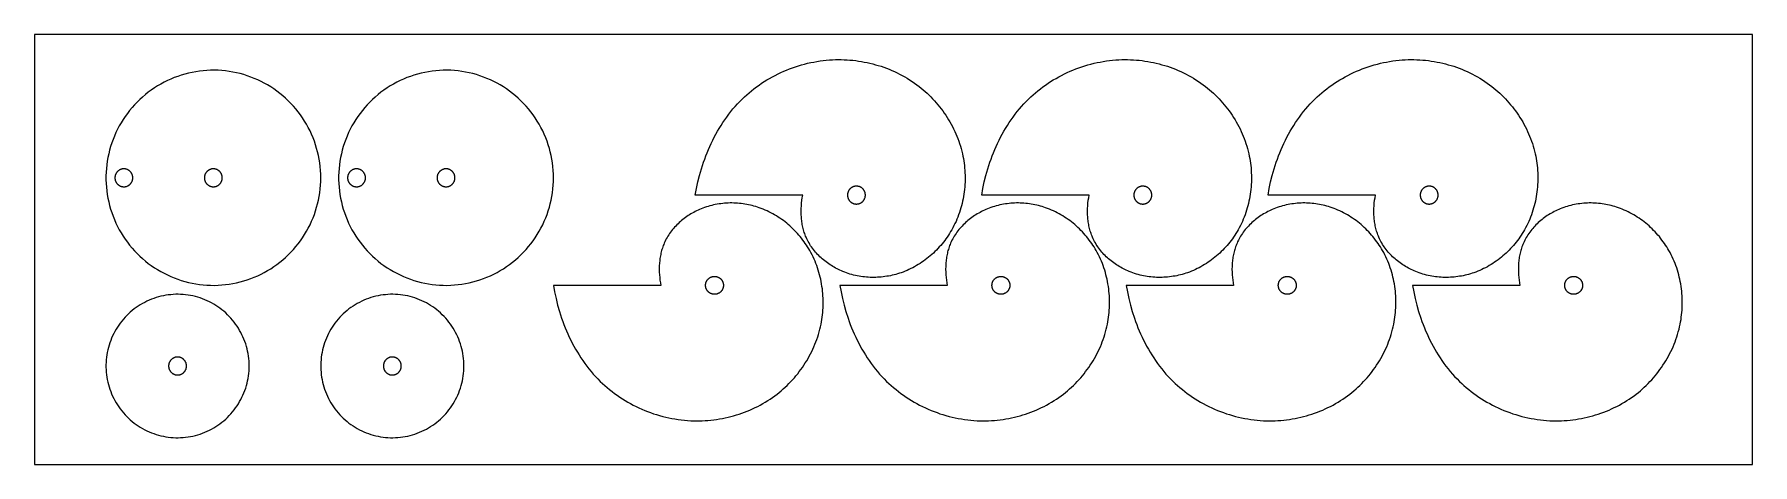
# Model space of a CAD drawing. Header units: inches. Extents: x 0 to 24, y 0 to 6.
import ezdxf

# ---------------------------------------------------------------- set-up
doc = ezdxf.new("R2010")
doc.units = ezdxf.units.IN
doc.header["$MEASUREMENT"] = 0
for name, color, linetype, true_color in [('1', 7, 'Continuous', 0x000000), ('1$wood', 7, 'Continuous', 0x000000), ('1$wood$border', 7, 'Continuous', 0x000000)]:
    doc.layers.add(name, color=color, linetype=linetype, true_color=true_color)

msp = doc.modelspace()

# ---------------------------------------------------------------- linework, layer by layer
at = {"layer": '1', "color": 1, "lineweight": 0}
for points in [[(3, 1.375), (2.999, 1.41), (2.998, 1.444), (2.995, 1.479), (2.99, 1.513), (2.985, 1.548), (2.978, 1.582), (2.971, 1.616), (2.962, 1.649), (2.952, 1.682), (2.94, 1.715), (2.928, 1.748), (2.914, 1.78), (2.9, 1.811), (2.884, 1.842), (2.867, 1.872), (2.85, 1.902), (2.831, 1.931), (2.811, 1.96), (2.79, 1.988), (2.769, 2.015), (2.746, 2.041), (2.722, 2.067), (2.698, 2.091), (2.673, 2.115), (2.646, 2.138), (2.62, 2.16), (2.592, 2.181), (2.564, 2.201), (2.535, 2.22), (2.505, 2.238), (2.475, 2.255), (2.444, 2.271), (2.413, 2.286), (2.381, 2.3), (2.348, 2.312), (2.316, 2.324), (2.282, 2.334), (2.249, 2.343), (2.215, 2.352), (2.181, 2.358), (2.147, 2.364), (2.113, 2.369), (2.078, 2.372), (2.043, 2.374), (2.009, 2.375), (1.974, 2.375), (1.939, 2.373), (1.905, 2.37), (1.87, 2.367), (1.836, 2.361), (1.802, 2.355), (1.768, 2.348), (1.734, 2.339), (1.701, 2.329), (1.668, 2.318), (1.635, 2.306), (1.603, 2.293), (1.572, 2.279), (1.541, 2.263), (1.51, 2.247), (1.48, 2.229), (1.451, 2.211), (1.422, 2.191), (1.394, 2.171), (1.367, 2.149), (1.34, 2.127), (1.315, 2.103), (1.29, 2.079), (1.266, 2.054), (1.243, 2.028), (1.22, 2.001), (1.199, 1.974), (1.179, 1.946), (1.16, 1.917), (1.141, 1.887), (1.124, 1.857), (1.108, 1.827), (1.093, 1.795), (1.079, 1.764), (1.066, 1.731), (1.054, 1.699), (1.043, 1.666), (1.034, 1.632), (1.025, 1.599), (1.018, 1.565), (1.012, 1.531), (1.007, 1.496), (1.004, 1.462), (1.001, 1.427), (1, 1.392), (1, 1.358), (1.001, 1.323), (1.004, 1.288), (1.007, 1.254), (1.012, 1.219), (1.018, 1.185), (1.025, 1.151), (1.034, 1.118), (1.043, 1.084), (1.054, 1.051), (1.066, 1.019), (1.079, 0.986), (1.093, 0.955), (1.108, 0.923), (1.124, 0.893), (1.141, 0.863), (1.16, 0.833), (1.179, 0.804), (1.199, 0.776), (1.22, 0.749), (1.243, 0.722), (1.266, 0.696), (1.29, 0.671), (1.315, 0.647), (1.34, 0.623), (1.367, 0.601), (1.394, 0.579), (1.422, 0.559), (1.451, 0.539), (1.48, 0.521), (1.51, 0.503), (1.541, 0.487), (1.572, 0.471), (1.603, 0.457), (1.635, 0.444), (1.668, 0.432), (1.701, 0.421), (1.734, 0.411), (1.768, 0.402), (1.802, 0.395), (1.836, 0.389), (1.87, 0.383), (1.905, 0.38), (1.939, 0.377), (1.974, 0.375), (2.009, 0.375), (2.043, 0.376), (2.078, 0.378), (2.113, 0.381), (2.147, 0.386), (2.181, 0.392), (2.215, 0.398), (2.249, 0.407), (2.282, 0.416), (2.316, 0.426), (2.348, 0.438), (2.381, 0.45), (2.413, 0.464), (2.444, 0.479), (2.475, 0.495), (2.505, 0.512), (2.535, 0.53), (2.564, 0.549), (2.592, 0.569), (2.62, 0.59), (2.646, 0.612), (2.673, 0.635), (2.698, 0.659), (2.722, 0.683), (2.746, 0.709), (2.769, 0.735), (2.79, 0.762), (2.811, 0.79), (2.831, 0.819), (2.85, 0.848), (2.867, 0.878), (2.884, 0.908), (2.9, 0.939), (2.914, 0.97), (2.928, 1.002), (2.94, 1.035), (2.952, 1.068), (2.962, 1.101), (2.971, 1.134), (2.978, 1.168), (2.985, 1.202), (2.99, 1.237), (2.995, 1.271), (2.998, 1.306), (2.999, 1.34)], [(6, 1.375), (5.999, 1.41), (5.998, 1.444), (5.995, 1.479), (5.99, 1.513), (5.985, 1.548), (5.978, 1.582), (5.971, 1.616), (5.962, 1.649), (5.952, 1.682), (5.94, 1.715), (5.928, 1.748), (5.914, 1.78), (5.9, 1.811), (5.884, 1.842), (5.867, 1.872), (5.85, 1.902), (5.831, 1.931), (5.811, 1.96), (5.79, 1.988), (5.769, 2.015), (5.746, 2.041), (5.722, 2.067), (5.698, 2.091), (5.673, 2.115), (5.646, 2.138), (5.62, 2.16), (5.592, 2.181), (5.564, 2.201), (5.535, 2.22), (5.505, 2.238), (5.475, 2.255), (5.444, 2.271), (5.413, 2.286), (5.381, 2.3), (5.348, 2.312), (5.316, 2.324), (5.282, 2.334), (5.249, 2.343), (5.215, 2.352), (5.181, 2.358), (5.147, 2.364), (5.113, 2.369), (5.078, 2.372), (5.043, 2.374), (5.009, 2.375), (4.974, 2.375), (4.939, 2.373), (4.905, 2.37), (4.87, 2.367), (4.836, 2.361), (4.802, 2.355), (4.768, 2.348), (4.734, 2.339), (4.701, 2.329), (4.668, 2.318), (4.635, 2.306), (4.603, 2.293), (4.572, 2.279), (4.541, 2.263), (4.51, 2.247), (4.48, 2.229), (4.451, 2.211), (4.422, 2.191), (4.394, 2.171), (4.367, 2.149), (4.34, 2.127), (4.315, 2.103), (4.29, 2.079), (4.266, 2.054), (4.243, 2.028), (4.22, 2.001), (4.199, 1.974), (4.179, 1.946), (4.16, 1.917), (4.141, 1.887), (4.124, 1.857), (4.108, 1.827), (4.093, 1.795), (4.079, 1.764), (4.066, 1.731), (4.054, 1.699), (4.043, 1.666), (4.034, 1.632), (4.025, 1.599), (4.018, 1.565), (4.012, 1.531), (4.007, 1.496), (4.004, 1.462), (4.001, 1.427), (4, 1.392), (4, 1.358), (4.001, 1.323), (4.004, 1.288), (4.007, 1.254), (4.012, 1.219), (4.018, 1.185), (4.025, 1.151), (4.034, 1.118), (4.043, 1.084), (4.054, 1.051), (4.066, 1.019), (4.079, 0.986), (4.093, 0.955), (4.108, 0.923), (4.124, 0.893), (4.141, 0.863), (4.16, 0.833), (4.179, 0.804), (4.199, 0.776), (4.22, 0.749), (4.243, 0.722), (4.266, 0.696), (4.29, 0.671), (4.315, 0.647), (4.34, 0.623), (4.367, 0.601), (4.394, 0.579), (4.422, 0.559), (4.451, 0.539), (4.48, 0.521), (4.51, 0.503), (4.541, 0.487), (4.572, 0.471), (4.603, 0.457), (4.635, 0.444), (4.668, 0.432), (4.701, 0.421), (4.734, 0.411), (4.768, 0.402), (4.802, 0.395), (4.836, 0.389), (4.87, 0.383), (4.905, 0.38), (4.939, 0.377), (4.974, 0.375), (5.009, 0.375), (5.043, 0.376), (5.078, 0.378), (5.113, 0.381), (5.147, 0.386), (5.181, 0.392), (5.215, 0.398), (5.249, 0.407), (5.282, 0.416), (5.316, 0.426), (5.348, 0.438), (5.381, 0.45), (5.413, 0.464), (5.444, 0.479), (5.475, 0.495), (5.505, 0.512), (5.535, 0.53), (5.564, 0.549), (5.592, 0.569), (5.62, 0.59), (5.646, 0.612), (5.673, 0.635), (5.698, 0.659), (5.722, 0.683), (5.746, 0.709), (5.769, 0.735), (5.79, 0.762), (5.811, 0.79), (5.831, 0.819), (5.85, 0.848), (5.867, 0.878), (5.884, 0.908), (5.9, 0.939), (5.914, 0.97), (5.928, 1.002), (5.94, 1.035), (5.952, 1.068), (5.962, 1.101), (5.971, 1.134), (5.978, 1.168), (5.985, 1.202), (5.99, 1.237), (5.995, 1.271), (5.998, 1.306), (5.999, 1.34)]]:
    msp.add_lwpolyline(points, close=True, dxfattribs=at)
at = {"layer": '1', "lineweight": 0}
for points in [[(2.125, 1.375), (2.125, 1.379), (2.125, 1.384), (2.124, 1.388), (2.124, 1.392), (2.123, 1.397), (2.122, 1.401), (2.121, 1.405), (2.12, 1.409), (2.119, 1.413), (2.118, 1.418), (2.116, 1.422), (2.114, 1.426), (2.112, 1.43), (2.111, 1.433), (2.108, 1.437), (2.106, 1.441), (2.104, 1.445), (2.101, 1.448), (2.099, 1.452), (2.096, 1.455), (2.093, 1.458), (2.09, 1.461), (2.087, 1.465), (2.084, 1.468), (2.081, 1.47), (2.077, 1.473), (2.074, 1.476), (2.07, 1.478), (2.067, 1.481), (2.063, 1.483), (2.059, 1.485), (2.055, 1.487), (2.052, 1.489), (2.048, 1.491), (2.044, 1.492), (2.039, 1.494), (2.035, 1.495), (2.031, 1.496), (2.027, 1.497), (2.023, 1.498), (2.018, 1.499), (2.014, 1.499), (2.01, 1.5), (2.005, 1.5), (2.001, 1.5), (1.997, 1.5), (1.992, 1.5), (1.988, 1.499), (1.984, 1.499), (1.979, 1.498), (1.975, 1.498), (1.971, 1.497), (1.967, 1.496), (1.963, 1.494), (1.958, 1.493), (1.954, 1.491), (1.95, 1.49), (1.946, 1.488), (1.943, 1.486), (1.939, 1.484), (1.935, 1.482), (1.931, 1.479), (1.928, 1.477), (1.924, 1.474), (1.921, 1.472), (1.918, 1.469), (1.914, 1.466), (1.911, 1.463), (1.908, 1.46), (1.905, 1.457), (1.903, 1.453), (1.9, 1.45), (1.897, 1.446), (1.895, 1.443), (1.893, 1.439), (1.891, 1.435), (1.888, 1.431), (1.887, 1.428), (1.885, 1.424), (1.883, 1.42), (1.882, 1.415), (1.88, 1.411), (1.879, 1.407), (1.878, 1.403), (1.877, 1.399), (1.877, 1.394), (1.876, 1.39), (1.875, 1.386), (1.875, 1.382), (1.875, 1.377), (1.875, 1.373), (1.875, 1.368), (1.875, 1.364), (1.876, 1.36), (1.877, 1.356), (1.877, 1.351), (1.878, 1.347), (1.879, 1.343), (1.88, 1.339), (1.882, 1.335), (1.883, 1.33), (1.885, 1.326), (1.887, 1.322), (1.888, 1.319), (1.891, 1.315), (1.893, 1.311), (1.895, 1.307), (1.897, 1.304), (1.9, 1.3), (1.903, 1.297), (1.905, 1.293), (1.908, 1.29), (1.911, 1.287), (1.914, 1.284), (1.918, 1.281), (1.921, 1.278), (1.924, 1.276), (1.928, 1.273), (1.931, 1.271), (1.935, 1.268), (1.939, 1.266), (1.943, 1.264), (1.946, 1.262), (1.95, 1.26), (1.954, 1.259), (1.958, 1.257), (1.963, 1.256), (1.967, 1.254), (1.971, 1.253), (1.975, 1.252), (1.979, 1.252), (1.984, 1.251), (1.988, 1.251), (1.992, 1.25), (1.997, 1.25), (2.001, 1.25), (2.005, 1.25), (2.01, 1.25), (2.014, 1.251), (2.018, 1.251), (2.023, 1.252), (2.027, 1.253), (2.031, 1.254), (2.035, 1.255), (2.039, 1.256), (2.044, 1.258), (2.048, 1.259), (2.052, 1.261), (2.055, 1.263), (2.059, 1.265), (2.063, 1.267), (2.067, 1.269), (2.07, 1.272), (2.074, 1.274), (2.077, 1.277), (2.081, 1.28), (2.084, 1.282), (2.087, 1.285), (2.09, 1.289), (2.093, 1.292), (2.096, 1.295), (2.099, 1.298), (2.101, 1.302), (2.104, 1.305), (2.106, 1.309), (2.108, 1.313), (2.111, 1.317), (2.112, 1.32), (2.114, 1.324), (2.116, 1.328), (2.118, 1.332), (2.119, 1.337), (2.12, 1.341), (2.121, 1.345), (2.122, 1.349), (2.123, 1.353), (2.124, 1.358), (2.124, 1.362), (2.125, 1.366), (2.125, 1.371)], [(5.125, 1.375), (5.125, 1.379), (5.125, 1.384), (5.124, 1.388), (5.124, 1.392), (5.123, 1.397), (5.122, 1.401), (5.121, 1.405), (5.12, 1.409), (5.119, 1.413), (5.118, 1.418), (5.116, 1.422), (5.114, 1.426), (5.112, 1.43), (5.111, 1.433), (5.108, 1.437), (5.106, 1.441), (5.104, 1.445), (5.101, 1.448), (5.099, 1.452), (5.096, 1.455), (5.093, 1.458), (5.09, 1.461), (5.087, 1.465), (5.084, 1.468), (5.081, 1.47), (5.077, 1.473), (5.074, 1.476), (5.07, 1.478), (5.067, 1.481), (5.063, 1.483), (5.059, 1.485), (5.055, 1.487), (5.052, 1.489), (5.048, 1.491), (5.044, 1.492), (5.039, 1.494), (5.035, 1.495), (5.031, 1.496), (5.027, 1.497), (5.023, 1.498), (5.018, 1.499), (5.014, 1.499), (5.01, 1.5), (5.005, 1.5), (5.001, 1.5), (4.997, 1.5), (4.992, 1.5), (4.988, 1.499), (4.984, 1.499), (4.979, 1.498), (4.975, 1.498), (4.971, 1.497), (4.967, 1.496), (4.963, 1.494), (4.958, 1.493), (4.954, 1.491), (4.95, 1.49), (4.946, 1.488), (4.943, 1.486), (4.939, 1.484), (4.935, 1.482), (4.931, 1.479), (4.928, 1.477), (4.924, 1.474), (4.921, 1.472), (4.918, 1.469), (4.914, 1.466), (4.911, 1.463), (4.908, 1.46), (4.905, 1.457), (4.903, 1.453), (4.9, 1.45), (4.897, 1.446), (4.895, 1.443), (4.893, 1.439), (4.891, 1.435), (4.888, 1.431), (4.887, 1.428), (4.885, 1.424), (4.883, 1.42), (4.882, 1.415), (4.88, 1.411), (4.879, 1.407), (4.878, 1.403), (4.877, 1.399), (4.877, 1.394), (4.876, 1.39), (4.875, 1.386), (4.875, 1.382), (4.875, 1.377), (4.875, 1.373), (4.875, 1.368), (4.875, 1.364), (4.876, 1.36), (4.877, 1.356), (4.877, 1.351), (4.878, 1.347), (4.879, 1.343), (4.88, 1.339), (4.882, 1.335), (4.883, 1.33), (4.885, 1.326), (4.887, 1.322), (4.888, 1.319), (4.891, 1.315), (4.893, 1.311), (4.895, 1.307), (4.897, 1.304), (4.9, 1.3), (4.903, 1.297), (4.905, 1.293), (4.908, 1.29), (4.911, 1.287), (4.914, 1.284), (4.918, 1.281), (4.921, 1.278), (4.924, 1.276), (4.928, 1.273), (4.931, 1.271), (4.935, 1.268), (4.939, 1.266), (4.943, 1.264), (4.946, 1.262), (4.95, 1.26), (4.954, 1.259), (4.958, 1.257), (4.963, 1.256), (4.967, 1.254), (4.971, 1.253), (4.975, 1.252), (4.979, 1.252), (4.984, 1.251), (4.988, 1.251), (4.992, 1.25), (4.997, 1.25), (5.001, 1.25), (5.005, 1.25), (5.01, 1.25), (5.014, 1.251), (5.018, 1.251), (5.023, 1.252), (5.027, 1.253), (5.031, 1.254), (5.035, 1.255), (5.039, 1.256), (5.044, 1.258), (5.048, 1.259), (5.052, 1.261), (5.055, 1.263), (5.059, 1.265), (5.063, 1.267), (5.067, 1.269), (5.07, 1.272), (5.074, 1.274), (5.077, 1.277), (5.081, 1.28), (5.084, 1.282), (5.087, 1.285), (5.09, 1.289), (5.093, 1.292), (5.096, 1.295), (5.099, 1.298), (5.101, 1.302), (5.104, 1.305), (5.106, 1.309), (5.108, 1.313), (5.111, 1.317), (5.112, 1.32), (5.114, 1.324), (5.116, 1.328), (5.118, 1.332), (5.119, 1.337), (5.12, 1.341), (5.121, 1.345), (5.122, 1.349), (5.123, 1.353), (5.124, 1.358), (5.124, 1.362), (5.125, 1.366), (5.125, 1.371)]]:
    msp.add_lwpolyline(points, close=True, dxfattribs=at)
at = {"layer": '1$wood', "color": 1, "lineweight": 0}
for points in [[(9.232, 3.759), (9.249, 3.851), (9.268, 3.943), (9.291, 4.034), (9.317, 4.126), (9.347, 4.216), (9.363, 4.261), (9.379, 4.305), (9.397, 4.35), (9.415, 4.394), (9.434, 4.437), (9.454, 4.48), (9.475, 4.523), (9.496, 4.566), (9.519, 4.608), (9.542, 4.649), (9.566, 4.69), (9.591, 4.73), (9.616, 4.77), (9.643, 4.809), (9.67, 4.848), (9.699, 4.886), (9.728, 4.923), (9.758, 4.96), (9.789, 4.995), (9.82, 5.03), (9.853, 5.065), (9.886, 5.098), (9.918, 5.128), (9.95, 5.158), (9.983, 5.186), (10.017, 5.214), (10.051, 5.241), (10.086, 5.267), (10.122, 5.293), (10.158, 5.318), (10.195, 5.342), (10.232, 5.365), (10.27, 5.387), (10.309, 5.408), (10.348, 5.429), (10.387, 5.449), (10.427, 5.468), (10.467, 5.486), (10.507, 5.503), (10.548, 5.519), (10.59, 5.534), (10.631, 5.549), (10.673, 5.562), (10.716, 5.575), (10.758, 5.586), (10.801, 5.597), (10.844, 5.607), (10.887, 5.615), (10.93, 5.623), (10.974, 5.63), (11.018, 5.635), (11.061, 5.64), (11.105, 5.644), (11.149, 5.646), (11.19, 5.648), (11.23, 5.649), (11.27, 5.648), (11.311, 5.647), (11.351, 5.645), (11.392, 5.642), (11.432, 5.639), (11.472, 5.634), (11.512, 5.629), (11.552, 5.622), (11.592, 5.615), (11.631, 5.607), (11.671, 5.598), (11.71, 5.589), (11.749, 5.578), (11.788, 5.567), (11.826, 5.555), (11.864, 5.542), (11.902, 5.528), (11.939, 5.513), (11.977, 5.498), (12.013, 5.482), (12.05, 5.464), (12.086, 5.447), (12.121, 5.428), (12.157, 5.408), (12.191, 5.388), (12.225, 5.367), (12.259, 5.345), (12.292, 5.322), (12.325, 5.299), (12.357, 5.274), (12.386, 5.252), (12.414, 5.228), (12.442, 5.204), (12.469, 5.18), (12.496, 5.154), (12.522, 5.128), (12.547, 5.102), (12.572, 5.075), (12.597, 5.048), (12.62, 5.02), (12.644, 4.991), (12.666, 4.962), (12.688, 4.933), (12.71, 4.903), (12.73, 4.872), (12.75, 4.841), (12.77, 4.81), (12.788, 4.779), (12.806, 4.747), (12.823, 4.714), (12.84, 4.681), (12.856, 4.648), (12.871, 4.615), (12.885, 4.581), (12.898, 4.547), (12.911, 4.512), (12.923, 4.478), (12.934, 4.443), (12.944, 4.407), (12.954, 4.372), (12.962, 4.336), (12.97, 4.3), (12.976, 4.268), (12.982, 4.235), (12.986, 4.203), (12.99, 4.17), (12.994, 4.137), (12.996, 4.104), (12.998, 4.07), (13, 4.037), (13, 4.004), (13, 3.971), (12.999, 3.938), (12.997, 3.905), (12.995, 3.872), (12.992, 3.839), (12.988, 3.806), (12.983, 3.773), (12.978, 3.74), (12.972, 3.707), (12.965, 3.675), (12.958, 3.643), (12.95, 3.611), (12.941, 3.579), (12.932, 3.547), (12.921, 3.516), (12.91, 3.484), (12.899, 3.453), (12.886, 3.423), (12.873, 3.392), (12.859, 3.362), (12.845, 3.333), (12.829, 3.303), (12.813, 3.274), (12.798, 3.249), (12.783, 3.224), (12.767, 3.199), (12.75, 3.174), (12.733, 3.15), (12.716, 3.126), (12.698, 3.103), (12.679, 3.08), (12.66, 3.057), (12.64, 3.035), (12.62, 3.014), (12.6, 2.992), (12.579, 2.971), (12.557, 2.951), (12.535, 2.931), (12.513, 2.912), (12.49, 2.893), (12.467, 2.874), (12.444, 2.856), (12.42, 2.839), (12.396, 2.822), (12.371, 2.806), (12.346, 2.79), (12.321, 2.775), (12.295, 2.76), (12.269, 2.746), (12.243, 2.733), (12.216, 2.721), (12.189, 2.709), (12.162, 2.697), (12.135, 2.686), (12.107, 2.676), (12.083, 2.668), (12.058, 2.66), (12.033, 2.653), (12.008, 2.647), (11.983, 2.641), (11.957, 2.635), (11.932, 2.63), (11.906, 2.626), (11.881, 2.622), (11.855, 2.618), (11.829, 2.616), (11.803, 2.614), (11.778, 2.612), (11.752, 2.611), (11.726, 2.61), (11.7, 2.61), (11.674, 2.611), (11.648, 2.612), (11.622, 2.614), (11.596, 2.617), (11.57, 2.62), (11.545, 2.623), (11.519, 2.627), (11.494, 2.632), (11.468, 2.637), (11.443, 2.643), (11.418, 2.65), (11.392, 2.657), (11.368, 2.665), (11.343, 2.673), (11.318, 2.682), (11.294, 2.692), (11.273, 2.701), (11.252, 2.71), (11.232, 2.72), (11.212, 2.73), (11.192, 2.741), (11.172, 2.752), (11.152, 2.763), (11.133, 2.775), (11.114, 2.787), (11.095, 2.8), (11.076, 2.813), (11.058, 2.827), (11.04, 2.84), (11.022, 2.855), (11.005, 2.869), (10.988, 2.884), (10.972, 2.9), (10.956, 2.915), (10.94, 2.932), (10.925, 2.948), (10.91, 2.965), (10.896, 2.982), (10.882, 2.999), (10.868, 3.017), (10.855, 3.035), (10.843, 3.053), (10.831, 3.072), (10.82, 3.091), (10.809, 3.11), (10.799, 3.13), (10.789, 3.15), (10.78, 3.17), (10.773, 3.187), (10.766, 3.204), (10.76, 3.222), (10.754, 3.239), (10.748, 3.257), (10.743, 3.275), (10.738, 3.293), (10.734, 3.311), (10.73, 3.33), (10.726, 3.348), (10.723, 3.366), (10.72, 3.385), (10.718, 3.404), (10.716, 3.422), (10.714, 3.441), (10.713, 3.46), (10.711, 3.479), (10.711, 3.498), (10.71, 3.535), (10.711, 3.573), (10.713, 3.611), (10.716, 3.648), (10.72, 3.686), (10.726, 3.722), (10.732, 3.759)], [(13.232, 3.759), (13.249, 3.851), (13.268, 3.943), (13.291, 4.034), (13.317, 4.126), (13.347, 4.216), (13.363, 4.261), (13.379, 4.305), (13.397, 4.35), (13.415, 4.394), (13.434, 4.437), (13.454, 4.48), (13.475, 4.523), (13.496, 4.566), (13.519, 4.608), (13.542, 4.649), (13.566, 4.69), (13.591, 4.73), (13.616, 4.77), (13.643, 4.809), (13.67, 4.848), (13.699, 4.886), (13.728, 4.923), (13.758, 4.96), (13.789, 4.995), (13.82, 5.03), (13.853, 5.065), (13.886, 5.098), (13.918, 5.128), (13.95, 5.158), (13.983, 5.186), (14.017, 5.214), (14.051, 5.241), (14.086, 5.267), (14.122, 5.293), (14.158, 5.318), (14.195, 5.342), (14.232, 5.365), (14.27, 5.387), (14.309, 5.408), (14.348, 5.429), (14.387, 5.449), (14.427, 5.468), (14.467, 5.486), (14.507, 5.503), (14.548, 5.519), (14.59, 5.534), (14.631, 5.549), (14.673, 5.562), (14.716, 5.575), (14.758, 5.586), (14.801, 5.597), (14.844, 5.607), (14.887, 5.615), (14.93, 5.623), (14.974, 5.63), (15.018, 5.635), (15.061, 5.64), (15.105, 5.644), (15.149, 5.646), (15.19, 5.648), (15.23, 5.649), (15.27, 5.648), (15.311, 5.647), (15.351, 5.645), (15.392, 5.642), (15.432, 5.639), (15.472, 5.634), (15.512, 5.629), (15.552, 5.622), (15.592, 5.615), (15.631, 5.607), (15.671, 5.598), (15.71, 5.589), (15.749, 5.578), (15.788, 5.567), (15.826, 5.555), (15.864, 5.542), (15.902, 5.528), (15.939, 5.513), (15.977, 5.498), (16.013, 5.482), (16.05, 5.464), (16.086, 5.447), (16.121, 5.428), (16.157, 5.408), (16.191, 5.388), (16.225, 5.367), (16.259, 5.345), (16.292, 5.322), (16.325, 5.299), (16.357, 5.274), (16.386, 5.252), (16.414, 5.228), (16.442, 5.204), (16.469, 5.18), (16.496, 5.154), (16.522, 5.128), (16.547, 5.102), (16.572, 5.075), (16.597, 5.048), (16.62, 5.02), (16.644, 4.991), (16.666, 4.962), (16.688, 4.933), (16.71, 4.903), (16.73, 4.872), (16.75, 4.841), (16.77, 4.81), (16.788, 4.779), (16.806, 4.747), (16.823, 4.714), (16.84, 4.681), (16.856, 4.648), (16.871, 4.615), (16.885, 4.581), (16.898, 4.547), (16.911, 4.512), (16.923, 4.478), (16.934, 4.443), (16.944, 4.407), (16.954, 4.372), (16.962, 4.336), (16.97, 4.3), (16.976, 4.268), (16.982, 4.235), (16.986, 4.203), (16.99, 4.17), (16.994, 4.137), (16.996, 4.104), (16.998, 4.07), (17, 4.037), (17, 4.004), (17, 3.971), (16.999, 3.938), (16.997, 3.905), (16.995, 3.872), (16.992, 3.839), (16.988, 3.806), (16.983, 3.773), (16.978, 3.74), (16.972, 3.707), (16.965, 3.675), (16.958, 3.643), (16.95, 3.611), (16.941, 3.579), (16.932, 3.547), (16.921, 3.516), (16.91, 3.484), (16.899, 3.453), (16.886, 3.423), (16.873, 3.392), (16.859, 3.362), (16.845, 3.333), (16.829, 3.303), (16.813, 3.274), (16.798, 3.249), (16.783, 3.224), (16.767, 3.199), (16.75, 3.174), (16.733, 3.15), (16.716, 3.126), (16.698, 3.103), (16.679, 3.08), (16.66, 3.057), (16.64, 3.035), (16.62, 3.014), (16.6, 2.992), (16.579, 2.971), (16.557, 2.951), (16.535, 2.931), (16.513, 2.912), (16.49, 2.893), (16.467, 2.874), (16.444, 2.856), (16.42, 2.839), (16.396, 2.822), (16.371, 2.806), (16.346, 2.79), (16.321, 2.775), (16.295, 2.76), (16.269, 2.746), (16.243, 2.733), (16.216, 2.721), (16.189, 2.709), (16.162, 2.697), (16.135, 2.686), (16.107, 2.676), (16.083, 2.668), (16.058, 2.66), (16.033, 2.653), (16.008, 2.647), (15.983, 2.641), (15.957, 2.635), (15.932, 2.63), (15.906, 2.626), (15.881, 2.622), (15.855, 2.618), (15.829, 2.616), (15.803, 2.614), (15.778, 2.612), (15.752, 2.611), (15.726, 2.61), (15.7, 2.61), (15.674, 2.611), (15.648, 2.612), (15.622, 2.614), (15.596, 2.617), (15.57, 2.62), (15.545, 2.623), (15.519, 2.627), (15.494, 2.632), (15.468, 2.637), (15.443, 2.643), (15.418, 2.65), (15.392, 2.657), (15.368, 2.665), (15.343, 2.673), (15.318, 2.682), (15.294, 2.692), (15.273, 2.701), (15.252, 2.71), (15.232, 2.72), (15.212, 2.73), (15.192, 2.741), (15.172, 2.752), (15.152, 2.763), (15.133, 2.775), (15.114, 2.787), (15.095, 2.8), (15.076, 2.813), (15.058, 2.827), (15.04, 2.84), (15.022, 2.855), (15.005, 2.869), (14.988, 2.884), (14.972, 2.9), (14.956, 2.915), (14.94, 2.932), (14.925, 2.948), (14.91, 2.965), (14.896, 2.982), (14.882, 2.999), (14.868, 3.017), (14.855, 3.035), (14.843, 3.053), (14.831, 3.072), (14.82, 3.091), (14.809, 3.11), (14.799, 3.13), (14.789, 3.15), (14.78, 3.17), (14.773, 3.187), (14.766, 3.204), (14.76, 3.222), (14.754, 3.239), (14.748, 3.257), (14.743, 3.275), (14.738, 3.293), (14.734, 3.311), (14.73, 3.33), (14.726, 3.348), (14.723, 3.366), (14.72, 3.385), (14.718, 3.404), (14.716, 3.422), (14.714, 3.441), (14.713, 3.46), (14.711, 3.479), (14.711, 3.498), (14.71, 3.535), (14.711, 3.573), (14.713, 3.611), (14.716, 3.648), (14.72, 3.686), (14.726, 3.722), (14.732, 3.759)], [(17.232, 3.759), (17.249, 3.851), (17.268, 3.943), (17.291, 4.034), (17.317, 4.126), (17.347, 4.216), (17.363, 4.261), (17.379, 4.305), (17.397, 4.35), (17.415, 4.394), (17.434, 4.437), (17.454, 4.48), (17.475, 4.523), (17.496, 4.566), (17.519, 4.608), (17.542, 4.649), (17.566, 4.69), (17.591, 4.73), (17.616, 4.77), (17.643, 4.809), (17.67, 4.848), (17.699, 4.886), (17.728, 4.923), (17.758, 4.96), (17.789, 4.995), (17.82, 5.03), (17.853, 5.065), (17.886, 5.098), (17.918, 5.128), (17.95, 5.158), (17.983, 5.186), (18.017, 5.214), (18.051, 5.241), (18.086, 5.267), (18.122, 5.293), (18.158, 5.318), (18.195, 5.342), (18.232, 5.365), (18.27, 5.387), (18.309, 5.408), (18.348, 5.429), (18.387, 5.449), (18.427, 5.468), (18.467, 5.486), (18.507, 5.503), (18.548, 5.519), (18.59, 5.534), (18.631, 5.549), (18.673, 5.562), (18.716, 5.575), (18.758, 5.586), (18.801, 5.597), (18.844, 5.607), (18.887, 5.615), (18.93, 5.623), (18.974, 5.63), (19.018, 5.635), (19.061, 5.64), (19.105, 5.644), (19.149, 5.646), (19.19, 5.648), (19.23, 5.649), (19.27, 5.648), (19.311, 5.647), (19.351, 5.645), (19.392, 5.642), (19.432, 5.639), (19.472, 5.634), (19.512, 5.629), (19.552, 5.622), (19.592, 5.615), (19.631, 5.607), (19.671, 5.598), (19.71, 5.589), (19.749, 5.578), (19.788, 5.567), (19.826, 5.555), (19.864, 5.542), (19.902, 5.528), (19.939, 5.513), (19.977, 5.498), (20.013, 5.482), (20.05, 5.464), (20.086, 5.447), (20.121, 5.428), (20.157, 5.408), (20.191, 5.388), (20.225, 5.367), (20.259, 5.345), (20.292, 5.322), (20.325, 5.299), (20.357, 5.274), (20.386, 5.252), (20.414, 5.228), (20.442, 5.204), (20.469, 5.18), (20.496, 5.154), (20.522, 5.128), (20.547, 5.102), (20.572, 5.075), (20.597, 5.048), (20.62, 5.02), (20.644, 4.991), (20.666, 4.962), (20.688, 4.933), (20.71, 4.903), (20.73, 4.872), (20.75, 4.841), (20.77, 4.81), (20.788, 4.779), (20.806, 4.747), (20.823, 4.714), (20.84, 4.681), (20.856, 4.648), (20.871, 4.615), (20.885, 4.581), (20.898, 4.547), (20.911, 4.512), (20.923, 4.478), (20.934, 4.443), (20.944, 4.407), (20.954, 4.372), (20.962, 4.336), (20.97, 4.3), (20.976, 4.268), (20.982, 4.235), (20.986, 4.203), (20.99, 4.17), (20.994, 4.137), (20.996, 4.104), (20.998, 4.07), (21, 4.037), (21, 4.004), (21, 3.971), (20.999, 3.938), (20.997, 3.905), (20.995, 3.872), (20.992, 3.839), (20.988, 3.806), (20.983, 3.773), (20.978, 3.74), (20.972, 3.707), (20.965, 3.675), (20.958, 3.643), (20.95, 3.611), (20.941, 3.579), (20.932, 3.547), (20.921, 3.516), (20.91, 3.484), (20.899, 3.453), (20.886, 3.423), (20.873, 3.392), (20.859, 3.362), (20.845, 3.333), (20.829, 3.303), (20.813, 3.274), (20.798, 3.249), (20.783, 3.224), (20.767, 3.199), (20.75, 3.174), (20.733, 3.15), (20.716, 3.126), (20.698, 3.103), (20.679, 3.08), (20.66, 3.057), (20.64, 3.035), (20.62, 3.014), (20.6, 2.992), (20.579, 2.971), (20.557, 2.951), (20.535, 2.931), (20.513, 2.912), (20.49, 2.893), (20.467, 2.874), (20.444, 2.856), (20.42, 2.839), (20.396, 2.822), (20.371, 2.806), (20.346, 2.79), (20.321, 2.775), (20.295, 2.76), (20.269, 2.746), (20.243, 2.733), (20.216, 2.721), (20.189, 2.709), (20.162, 2.697), (20.135, 2.686), (20.107, 2.676), (20.083, 2.668), (20.058, 2.66), (20.033, 2.653), (20.008, 2.647), (19.983, 2.641), (19.957, 2.635), (19.932, 2.63), (19.906, 2.626), (19.881, 2.622), (19.855, 2.618), (19.829, 2.616), (19.803, 2.614), (19.778, 2.612), (19.752, 2.611), (19.726, 2.61), (19.7, 2.61), (19.674, 2.611), (19.648, 2.612), (19.622, 2.614), (19.596, 2.617), (19.57, 2.62), (19.545, 2.623), (19.519, 2.627), (19.494, 2.632), (19.468, 2.637), (19.443, 2.643), (19.418, 2.65), (19.392, 2.657), (19.368, 2.665), (19.343, 2.673), (19.318, 2.682), (19.294, 2.692), (19.273, 2.701), (19.252, 2.71), (19.232, 2.72), (19.212, 2.73), (19.192, 2.741), (19.172, 2.752), (19.152, 2.763), (19.133, 2.775), (19.114, 2.787), (19.095, 2.8), (19.076, 2.813), (19.058, 2.827), (19.04, 2.84), (19.022, 2.855), (19.005, 2.869), (18.988, 2.884), (18.972, 2.9), (18.956, 2.915), (18.94, 2.932), (18.925, 2.948), (18.91, 2.965), (18.896, 2.982), (18.882, 2.999), (18.868, 3.017), (18.855, 3.035), (18.843, 3.053), (18.831, 3.072), (18.82, 3.091), (18.809, 3.11), (18.799, 3.13), (18.789, 3.15), (18.78, 3.17), (18.773, 3.187), (18.766, 3.204), (18.76, 3.222), (18.754, 3.239), (18.748, 3.257), (18.743, 3.275), (18.738, 3.293), (18.734, 3.311), (18.73, 3.33), (18.726, 3.348), (18.723, 3.366), (18.72, 3.385), (18.718, 3.404), (18.716, 3.422), (18.714, 3.441), (18.713, 3.46), (18.711, 3.479), (18.711, 3.498), (18.71, 3.535), (18.711, 3.573), (18.713, 3.611), (18.716, 3.648), (18.72, 3.686), (18.726, 3.722), (18.732, 3.759)], [(7.25, 2.5), (7.267, 2.408), (7.286, 2.316), (7.309, 2.225), (7.335, 2.133), (7.365, 2.043), (7.38, 1.998), (7.397, 1.954), (7.415, 1.909), (7.433, 1.865), (7.452, 1.822), (7.472, 1.779), (7.493, 1.736), (7.514, 1.693), (7.536, 1.651), (7.56, 1.61), (7.584, 1.569), (7.609, 1.529), (7.634, 1.489), (7.661, 1.45), (7.688, 1.411), (7.717, 1.373), (7.746, 1.336), (7.776, 1.299), (7.806, 1.263), (7.838, 1.228), (7.871, 1.194), (7.904, 1.161), (7.936, 1.131), (7.968, 1.101), (8.001, 1.073), (8.035, 1.045), (8.069, 1.018), (8.104, 0.991), (8.14, 0.966), (8.176, 0.941), (8.213, 0.917), (8.25, 0.894), (8.288, 0.872), (8.327, 0.85), (8.365, 0.83), (8.405, 0.81), (8.445, 0.791), (8.485, 0.773), (8.525, 0.756), (8.566, 0.74), (8.608, 0.725), (8.649, 0.71), (8.691, 0.697), (8.733, 0.684), (8.776, 0.673), (8.819, 0.662), (8.862, 0.652), (8.905, 0.644), (8.948, 0.636), (8.992, 0.629), (9.036, 0.623), (9.079, 0.619), (9.123, 0.615), (9.167, 0.612), (9.208, 0.611), (9.248, 0.61), (9.288, 0.611), (9.329, 0.612), (9.369, 0.614), (9.409, 0.617), (9.45, 0.62), (9.49, 0.625), (9.53, 0.63), (9.57, 0.637), (9.61, 0.644), (9.649, 0.652), (9.689, 0.66), (9.728, 0.67), (9.767, 0.681), (9.805, 0.692), (9.844, 0.704), (9.882, 0.717), (9.92, 0.731), (9.957, 0.746), (9.995, 0.761), (10.031, 0.777), (10.068, 0.794), (10.104, 0.812), (10.139, 0.831), (10.175, 0.851), (10.209, 0.871), (10.243, 0.892), (10.277, 0.914), (10.31, 0.937), (10.343, 0.96), (10.375, 0.984), (10.404, 1.007), (10.432, 1.031), (10.46, 1.055), (10.487, 1.079), (10.513, 1.105), (10.54, 1.13), (10.565, 1.157), (10.59, 1.184), (10.615, 1.211), (10.638, 1.239), (10.662, 1.268), (10.684, 1.297), (10.706, 1.326), (10.727, 1.356), (10.748, 1.387), (10.768, 1.417), (10.788, 1.449), (10.806, 1.48), (10.824, 1.512), (10.841, 1.545), (10.858, 1.578), (10.874, 1.611), (10.889, 1.644), (10.903, 1.678), (10.916, 1.712), (10.929, 1.747), (10.941, 1.781), (10.952, 1.816), (10.962, 1.851), (10.972, 1.887), (10.98, 1.923), (10.988, 1.958), (10.994, 1.991), (11, 2.024), (11.004, 2.056), (11.008, 2.089), (11.012, 2.122), (11.014, 2.155), (11.016, 2.188), (11.017, 2.222), (11.018, 2.255), (11.018, 2.288), (11.017, 2.321), (11.015, 2.354), (11.013, 2.387), (11.01, 2.42), (11.006, 2.453), (11.001, 2.486), (10.996, 2.519), (10.99, 2.552), (10.983, 2.584), (10.976, 2.616), (10.968, 2.648), (10.959, 2.68), (10.95, 2.712), (10.939, 2.743), (10.928, 2.775), (10.917, 2.806), (10.904, 2.836), (10.891, 2.867), (10.877, 2.897), (10.863, 2.926), (10.847, 2.956), (10.831, 2.985), (10.816, 3.01), (10.801, 3.035), (10.785, 3.06), (10.768, 3.085), (10.751, 3.109), (10.734, 3.132), (10.715, 3.156), (10.697, 3.179), (10.678, 3.201), (10.658, 3.224), (10.638, 3.245), (10.617, 3.267), (10.596, 3.288), (10.575, 3.308), (10.553, 3.328), (10.531, 3.347), (10.508, 3.366), (10.485, 3.385), (10.462, 3.403), (10.438, 3.42), (10.413, 3.437), (10.389, 3.453), (10.364, 3.469), (10.339, 3.484), (10.313, 3.499), (10.287, 3.512), (10.261, 3.526), (10.234, 3.538), (10.207, 3.55), (10.18, 3.562), (10.153, 3.573), (10.125, 3.583), (10.1, 3.591), (10.076, 3.598), (10.051, 3.606), (10.026, 3.612), (10.001, 3.618), (9.975, 3.624), (9.95, 3.629), (9.924, 3.633), (9.899, 3.637), (9.873, 3.64), (9.847, 3.643), (9.821, 3.645), (9.795, 3.647), (9.77, 3.648), (9.744, 3.649), (9.718, 3.649), (9.692, 3.648), (9.666, 3.647), (9.64, 3.645), (9.614, 3.642), (9.588, 3.639), (9.563, 3.636), (9.537, 3.632), (9.511, 3.627), (9.486, 3.621), (9.461, 3.616), (9.435, 3.609), (9.41, 3.602), (9.386, 3.594), (9.361, 3.586), (9.336, 3.577), (9.312, 3.567), (9.291, 3.558), (9.27, 3.549), (9.25, 3.539), (9.23, 3.529), (9.209, 3.518), (9.19, 3.507), (9.17, 3.496), (9.151, 3.484), (9.131, 3.472), (9.113, 3.459), (9.094, 3.446), (9.076, 3.432), (9.058, 3.419), (9.04, 3.404), (9.023, 3.39), (9.006, 3.375), (8.99, 3.359), (8.974, 3.344), (8.958, 3.327), (8.943, 3.311), (8.928, 3.294), (8.914, 3.277), (8.9, 3.26), (8.886, 3.242), (8.873, 3.224), (8.861, 3.206), (8.849, 3.187), (8.838, 3.168), (8.827, 3.149), (8.817, 3.129), (8.807, 3.109), (8.798, 3.089), (8.791, 3.072), (8.784, 3.055), (8.777, 3.037), (8.772, 3.02), (8.766, 3.002), (8.761, 2.984), (8.756, 2.966), (8.752, 2.948), (8.748, 2.929), (8.744, 2.911), (8.741, 2.893), (8.738, 2.874), (8.736, 2.855), (8.734, 2.837), (8.732, 2.818), (8.73, 2.799), (8.729, 2.78), (8.729, 2.761), (8.728, 2.724), (8.729, 2.686), (8.731, 2.648), (8.734, 2.611), (8.738, 2.573), (8.744, 2.537), (8.75, 2.5)], [(10.732, 3.759), (9.232, 3.759)], [(11.25, 2.5), (11.267, 2.408), (11.286, 2.316), (11.309, 2.225), (11.335, 2.133), (11.365, 2.043), (11.38, 1.998), (11.397, 1.954), (11.415, 1.909), (11.433, 1.865), (11.452, 1.822), (11.472, 1.779), (11.493, 1.736), (11.514, 1.693), (11.536, 1.651), (11.56, 1.61), (11.584, 1.569), (11.609, 1.529), (11.634, 1.489), (11.661, 1.45), (11.688, 1.411), (11.717, 1.373), (11.746, 1.336), (11.776, 1.299), (11.806, 1.263), (11.838, 1.228), (11.871, 1.194), (11.904, 1.161), (11.936, 1.131), (11.968, 1.101), (12.001, 1.073), (12.035, 1.045), (12.069, 1.018), (12.104, 0.991), (12.14, 0.966), (12.176, 0.941), (12.213, 0.917), (12.25, 0.894), (12.288, 0.872), (12.327, 0.85), (12.365, 0.83), (12.405, 0.81), (12.445, 0.791), (12.485, 0.773), (12.525, 0.756), (12.566, 0.74), (12.608, 0.725), (12.649, 0.71), (12.691, 0.697), (12.733, 0.684), (12.776, 0.673), (12.819, 0.662), (12.862, 0.652), (12.905, 0.644), (12.948, 0.636), (12.992, 0.629), (13.036, 0.623), (13.079, 0.619), (13.123, 0.615), (13.167, 0.612), (13.208, 0.611), (13.248, 0.61), (13.288, 0.611), (13.329, 0.612), (13.369, 0.614), (13.409, 0.617), (13.45, 0.62), (13.49, 0.625), (13.53, 0.63), (13.57, 0.637), (13.61, 0.644), (13.649, 0.652), (13.689, 0.66), (13.728, 0.67), (13.767, 0.681), (13.805, 0.692), (13.844, 0.704), (13.882, 0.717), (13.92, 0.731), (13.957, 0.746), (13.995, 0.761), (14.031, 0.777), (14.068, 0.794), (14.104, 0.812), (14.139, 0.831), (14.175, 0.851), (14.209, 0.871), (14.243, 0.892), (14.277, 0.914), (14.31, 0.937), (14.343, 0.96), (14.375, 0.984), (14.404, 1.007), (14.432, 1.031), (14.46, 1.055), (14.487, 1.079), (14.513, 1.105), (14.54, 1.13), (14.565, 1.157), (14.59, 1.184), (14.615, 1.211), (14.638, 1.239), (14.662, 1.268), (14.684, 1.297), (14.706, 1.326), (14.727, 1.356), (14.748, 1.387), (14.768, 1.417), (14.788, 1.449), (14.806, 1.48), (14.824, 1.512), (14.841, 1.545), (14.858, 1.578), (14.874, 1.611), (14.889, 1.644), (14.903, 1.678), (14.916, 1.712), (14.929, 1.747), (14.941, 1.781), (14.952, 1.816), (14.962, 1.851), (14.972, 1.887), (14.98, 1.923), (14.988, 1.958), (14.994, 1.991), (15, 2.024), (15.004, 2.056), (15.008, 2.089), (15.012, 2.122), (15.014, 2.155), (15.016, 2.188), (15.017, 2.222), (15.018, 2.255), (15.018, 2.288), (15.017, 2.321), (15.015, 2.354), (15.013, 2.387), (15.01, 2.42), (15.006, 2.453), (15.001, 2.486), (14.996, 2.519), (14.99, 2.552), (14.983, 2.584), (14.976, 2.616), (14.968, 2.648), (14.959, 2.68), (14.95, 2.712), (14.939, 2.743), (14.928, 2.775), (14.917, 2.806), (14.904, 2.836), (14.891, 2.867), (14.877, 2.897), (14.863, 2.926), (14.847, 2.956), (14.831, 2.985), (14.816, 3.01), (14.801, 3.035), (14.785, 3.06), (14.768, 3.085), (14.751, 3.109), (14.734, 3.132), (14.715, 3.156), (14.697, 3.179), (14.678, 3.201), (14.658, 3.224), (14.638, 3.245), (14.617, 3.267), (14.596, 3.288), (14.575, 3.308), (14.553, 3.328), (14.531, 3.347), (14.508, 3.366), (14.485, 3.385), (14.462, 3.403), (14.438, 3.42), (14.413, 3.437), (14.389, 3.453), (14.364, 3.469), (14.339, 3.484), (14.313, 3.499), (14.287, 3.512), (14.261, 3.526), (14.234, 3.538), (14.207, 3.55), (14.18, 3.562), (14.153, 3.573), (14.125, 3.583), (14.1, 3.591), (14.076, 3.598), (14.051, 3.606), (14.026, 3.612), (14.001, 3.618), (13.975, 3.624), (13.95, 3.629), (13.924, 3.633), (13.899, 3.637), (13.873, 3.64), (13.847, 3.643), (13.821, 3.645), (13.795, 3.647), (13.77, 3.648), (13.744, 3.649), (13.718, 3.649), (13.692, 3.648), (13.666, 3.647), (13.64, 3.645), (13.614, 3.642), (13.588, 3.639), (13.563, 3.636), (13.537, 3.632), (13.511, 3.627), (13.486, 3.621), (13.461, 3.616), (13.435, 3.609), (13.41, 3.602), (13.386, 3.594), (13.361, 3.586), (13.336, 3.577), (13.312, 3.567), (13.291, 3.558), (13.27, 3.549), (13.25, 3.539), (13.23, 3.529), (13.209, 3.518), (13.19, 3.507), (13.17, 3.496), (13.151, 3.484), (13.131, 3.472), (13.113, 3.459), (13.094, 3.446), (13.076, 3.432), (13.058, 3.419), (13.04, 3.404), (13.023, 3.39), (13.006, 3.375), (12.99, 3.359), (12.974, 3.344), (12.958, 3.327), (12.943, 3.311), (12.928, 3.294), (12.914, 3.277), (12.9, 3.26), (12.886, 3.242), (12.873, 3.224), (12.861, 3.206), (12.849, 3.187), (12.838, 3.168), (12.827, 3.149), (12.817, 3.129), (12.807, 3.109), (12.798, 3.089), (12.791, 3.072), (12.784, 3.055), (12.777, 3.037), (12.772, 3.02), (12.766, 3.002), (12.761, 2.984), (12.756, 2.966), (12.752, 2.948), (12.748, 2.929), (12.744, 2.911), (12.741, 2.893), (12.738, 2.874), (12.736, 2.855), (12.734, 2.837), (12.732, 2.818), (12.73, 2.799), (12.729, 2.78), (12.729, 2.761), (12.728, 2.724), (12.729, 2.686), (12.731, 2.648), (12.734, 2.611), (12.738, 2.573), (12.744, 2.537), (12.75, 2.5)], [(14.732, 3.759), (13.232, 3.759)], [(15.25, 2.5), (15.267, 2.408), (15.286, 2.316), (15.309, 2.225), (15.335, 2.133), (15.365, 2.043), (15.38, 1.998), (15.397, 1.954), (15.415, 1.909), (15.433, 1.865), (15.452, 1.822), (15.472, 1.779), (15.493, 1.736), (15.514, 1.693), (15.536, 1.651), (15.56, 1.61), (15.584, 1.569), (15.609, 1.529), (15.634, 1.489), (15.661, 1.45), (15.688, 1.411), (15.717, 1.373), (15.746, 1.336), (15.776, 1.299), (15.806, 1.263), (15.838, 1.228), (15.871, 1.194), (15.904, 1.161), (15.936, 1.131), (15.968, 1.101), (16.001, 1.073), (16.035, 1.045), (16.069, 1.018), (16.104, 0.991), (16.14, 0.966), (16.176, 0.941), (16.213, 0.917), (16.25, 0.894), (16.288, 0.872), (16.327, 0.85), (16.365, 0.83), (16.405, 0.81), (16.445, 0.791), (16.485, 0.773), (16.525, 0.756), (16.566, 0.74), (16.608, 0.725), (16.649, 0.71), (16.691, 0.697), (16.733, 0.684), (16.776, 0.673), (16.819, 0.662), (16.862, 0.652), (16.905, 0.644), (16.948, 0.636), (16.992, 0.629), (17.036, 0.623), (17.079, 0.619), (17.123, 0.615), (17.167, 0.612), (17.208, 0.611), (17.248, 0.61), (17.288, 0.611), (17.329, 0.612), (17.369, 0.614), (17.409, 0.617), (17.45, 0.62), (17.49, 0.625), (17.53, 0.63), (17.57, 0.637), (17.61, 0.644), (17.649, 0.652), (17.689, 0.66), (17.728, 0.67), (17.767, 0.681), (17.805, 0.692), (17.844, 0.704), (17.882, 0.717), (17.92, 0.731), (17.957, 0.746), (17.995, 0.761), (18.031, 0.777), (18.068, 0.794), (18.104, 0.812), (18.139, 0.831), (18.175, 0.851), (18.209, 0.871), (18.243, 0.892), (18.277, 0.914), (18.31, 0.937), (18.343, 0.96), (18.375, 0.984), (18.404, 1.007), (18.432, 1.031), (18.46, 1.055), (18.487, 1.079), (18.513, 1.105), (18.54, 1.13), (18.565, 1.157), (18.59, 1.184), (18.615, 1.211), (18.638, 1.239), (18.662, 1.268), (18.684, 1.297), (18.706, 1.326), (18.727, 1.356), (18.748, 1.387), (18.768, 1.417), (18.788, 1.449), (18.806, 1.48), (18.824, 1.512), (18.841, 1.545), (18.858, 1.578), (18.874, 1.611), (18.889, 1.644), (18.903, 1.678), (18.916, 1.712), (18.929, 1.747), (18.941, 1.781), (18.952, 1.816), (18.962, 1.851), (18.972, 1.887), (18.98, 1.923), (18.988, 1.958), (18.994, 1.991), (19, 2.024), (19.004, 2.056), (19.008, 2.089), (19.012, 2.122), (19.014, 2.155), (19.016, 2.188), (19.017, 2.222), (19.018, 2.255), (19.018, 2.288), (19.017, 2.321), (19.015, 2.354), (19.013, 2.387), (19.01, 2.42), (19.006, 2.453), (19.001, 2.486), (18.996, 2.519), (18.99, 2.552), (18.983, 2.584), (18.976, 2.616), (18.968, 2.648), (18.959, 2.68), (18.95, 2.712), (18.939, 2.743), (18.928, 2.775), (18.917, 2.806), (18.904, 2.836), (18.891, 2.867), (18.877, 2.897), (18.863, 2.926), (18.847, 2.956), (18.831, 2.985), (18.816, 3.01), (18.801, 3.035), (18.785, 3.06), (18.768, 3.085), (18.751, 3.109), (18.734, 3.132), (18.715, 3.156), (18.697, 3.179), (18.678, 3.201), (18.658, 3.224), (18.638, 3.245), (18.617, 3.267), (18.596, 3.288), (18.575, 3.308), (18.553, 3.328), (18.531, 3.347), (18.508, 3.366), (18.485, 3.385), (18.462, 3.403), (18.438, 3.42), (18.413, 3.437), (18.389, 3.453), (18.364, 3.469), (18.339, 3.484), (18.313, 3.499), (18.287, 3.512), (18.261, 3.526), (18.234, 3.538), (18.207, 3.55), (18.18, 3.562), (18.153, 3.573), (18.125, 3.583), (18.1, 3.591), (18.076, 3.598), (18.051, 3.606), (18.026, 3.612), (18.001, 3.618), (17.975, 3.624), (17.95, 3.629), (17.924, 3.633), (17.899, 3.637), (17.873, 3.64), (17.847, 3.643), (17.821, 3.645), (17.795, 3.647), (17.77, 3.648), (17.744, 3.649), (17.718, 3.649), (17.692, 3.648), (17.666, 3.647), (17.64, 3.645), (17.614, 3.642), (17.588, 3.639), (17.563, 3.636), (17.537, 3.632), (17.511, 3.627), (17.486, 3.621), (17.461, 3.616), (17.435, 3.609), (17.41, 3.602), (17.386, 3.594), (17.361, 3.586), (17.336, 3.577), (17.312, 3.567), (17.291, 3.558), (17.27, 3.549), (17.25, 3.539), (17.23, 3.529), (17.209, 3.518), (17.19, 3.507), (17.17, 3.496), (17.151, 3.484), (17.131, 3.472), (17.113, 3.459), (17.094, 3.446), (17.076, 3.432), (17.058, 3.419), (17.04, 3.404), (17.023, 3.39), (17.006, 3.375), (16.99, 3.359), (16.974, 3.344), (16.958, 3.327), (16.943, 3.311), (16.928, 3.294), (16.914, 3.277), (16.9, 3.26), (16.886, 3.242), (16.873, 3.224), (16.861, 3.206), (16.849, 3.187), (16.838, 3.168), (16.827, 3.149), (16.817, 3.129), (16.807, 3.109), (16.798, 3.089), (16.791, 3.072), (16.784, 3.055), (16.777, 3.037), (16.772, 3.02), (16.766, 3.002), (16.761, 2.984), (16.756, 2.966), (16.752, 2.948), (16.748, 2.929), (16.744, 2.911), (16.741, 2.893), (16.738, 2.874), (16.736, 2.855), (16.734, 2.837), (16.732, 2.818), (16.73, 2.799), (16.729, 2.78), (16.729, 2.761), (16.728, 2.724), (16.729, 2.686), (16.731, 2.648), (16.734, 2.611), (16.738, 2.573), (16.744, 2.537), (16.75, 2.5)], [(18.732, 3.759), (17.232, 3.759)], [(19.25, 2.5), (19.267, 2.408), (19.286, 2.316), (19.309, 2.225), (19.335, 2.133), (19.365, 2.043), (19.38, 1.998), (19.397, 1.954), (19.415, 1.909), (19.433, 1.865), (19.452, 1.822), (19.472, 1.779), (19.493, 1.736), (19.514, 1.693), (19.536, 1.651), (19.56, 1.61), (19.584, 1.569), (19.609, 1.529), (19.634, 1.489), (19.661, 1.45), (19.688, 1.411), (19.717, 1.373), (19.746, 1.336), (19.776, 1.299), (19.806, 1.263), (19.838, 1.228), (19.871, 1.194), (19.904, 1.161), (19.936, 1.131), (19.968, 1.101), (20.001, 1.073), (20.035, 1.045), (20.069, 1.018), (20.104, 0.991), (20.14, 0.966), (20.176, 0.941), (20.213, 0.917), (20.25, 0.894), (20.288, 0.872), (20.327, 0.85), (20.365, 0.83), (20.405, 0.81), (20.445, 0.791), (20.485, 0.773), (20.525, 0.756), (20.566, 0.74), (20.608, 0.725), (20.649, 0.71), (20.691, 0.697), (20.733, 0.684), (20.776, 0.673), (20.819, 0.662), (20.862, 0.652), (20.905, 0.644), (20.948, 0.636), (20.992, 0.629), (21.036, 0.623), (21.079, 0.619), (21.123, 0.615), (21.167, 0.612), (21.208, 0.611), (21.248, 0.61), (21.288, 0.611), (21.329, 0.612), (21.369, 0.614), (21.409, 0.617), (21.45, 0.62), (21.49, 0.625), (21.53, 0.63), (21.57, 0.637), (21.61, 0.644), (21.649, 0.652), (21.689, 0.66), (21.728, 0.67), (21.767, 0.681), (21.805, 0.692), (21.844, 0.704), (21.882, 0.717), (21.92, 0.731), (21.957, 0.746), (21.995, 0.761), (22.031, 0.777), (22.068, 0.794), (22.104, 0.812), (22.139, 0.831), (22.175, 0.851), (22.209, 0.871), (22.243, 0.892), (22.277, 0.914), (22.31, 0.937), (22.343, 0.96), (22.375, 0.984), (22.404, 1.007), (22.432, 1.031), (22.46, 1.055), (22.487, 1.079), (22.513, 1.105), (22.54, 1.13), (22.565, 1.157), (22.59, 1.184), (22.615, 1.211), (22.638, 1.239), (22.662, 1.268), (22.684, 1.297), (22.706, 1.326), (22.727, 1.356), (22.748, 1.387), (22.768, 1.417), (22.788, 1.449), (22.806, 1.48), (22.824, 1.512), (22.841, 1.545), (22.858, 1.578), (22.874, 1.611), (22.889, 1.644), (22.903, 1.678), (22.916, 1.712), (22.929, 1.747), (22.941, 1.781), (22.952, 1.816), (22.962, 1.851), (22.972, 1.887), (22.98, 1.923), (22.988, 1.958), (22.994, 1.991), (23, 2.024), (23.004, 2.056), (23.008, 2.089), (23.012, 2.122), (23.014, 2.155), (23.016, 2.188), (23.017, 2.222), (23.018, 2.255), (23.018, 2.288), (23.017, 2.321), (23.015, 2.354), (23.013, 2.387), (23.01, 2.42), (23.006, 2.453), (23.001, 2.486), (22.996, 2.519), (22.99, 2.552), (22.983, 2.584), (22.976, 2.616), (22.968, 2.648), (22.959, 2.68), (22.95, 2.712), (22.939, 2.743), (22.928, 2.775), (22.917, 2.806), (22.904, 2.836), (22.891, 2.867), (22.877, 2.897), (22.863, 2.926), (22.847, 2.956), (22.831, 2.985), (22.816, 3.01), (22.801, 3.035), (22.785, 3.06), (22.768, 3.085), (22.751, 3.109), (22.734, 3.132), (22.715, 3.156), (22.697, 3.179), (22.678, 3.201), (22.658, 3.224), (22.638, 3.245), (22.617, 3.267), (22.596, 3.288), (22.575, 3.308), (22.553, 3.328), (22.531, 3.347), (22.508, 3.366), (22.485, 3.385), (22.462, 3.403), (22.438, 3.42), (22.413, 3.437), (22.389, 3.453), (22.364, 3.469), (22.339, 3.484), (22.313, 3.499), (22.287, 3.512), (22.261, 3.526), (22.234, 3.538), (22.207, 3.55), (22.18, 3.562), (22.153, 3.573), (22.125, 3.583), (22.1, 3.591), (22.076, 3.598), (22.051, 3.606), (22.026, 3.612), (22.001, 3.618), (21.975, 3.624), (21.95, 3.629), (21.924, 3.633), (21.899, 3.637), (21.873, 3.64), (21.847, 3.643), (21.821, 3.645), (21.795, 3.647), (21.77, 3.648), (21.744, 3.649), (21.718, 3.649), (21.692, 3.648), (21.666, 3.647), (21.64, 3.645), (21.614, 3.642), (21.588, 3.639), (21.563, 3.636), (21.537, 3.632), (21.511, 3.627), (21.486, 3.621), (21.461, 3.616), (21.435, 3.609), (21.41, 3.602), (21.386, 3.594), (21.361, 3.586), (21.336, 3.577), (21.312, 3.567), (21.291, 3.558), (21.27, 3.549), (21.25, 3.539), (21.23, 3.529), (21.209, 3.518), (21.19, 3.507), (21.17, 3.496), (21.151, 3.484), (21.131, 3.472), (21.113, 3.459), (21.094, 3.446), (21.076, 3.432), (21.058, 3.419), (21.04, 3.404), (21.023, 3.39), (21.006, 3.375), (20.99, 3.359), (20.974, 3.344), (20.958, 3.327), (20.943, 3.311), (20.928, 3.294), (20.914, 3.277), (20.9, 3.26), (20.886, 3.242), (20.873, 3.224), (20.861, 3.206), (20.849, 3.187), (20.838, 3.168), (20.827, 3.149), (20.817, 3.129), (20.807, 3.109), (20.798, 3.089), (20.791, 3.072), (20.784, 3.055), (20.777, 3.037), (20.772, 3.02), (20.766, 3.002), (20.761, 2.984), (20.756, 2.966), (20.752, 2.948), (20.748, 2.929), (20.744, 2.911), (20.741, 2.893), (20.738, 2.874), (20.736, 2.855), (20.734, 2.837), (20.732, 2.818), (20.73, 2.799), (20.729, 2.78), (20.729, 2.761), (20.728, 2.724), (20.729, 2.686), (20.731, 2.648), (20.734, 2.611), (20.738, 2.573), (20.744, 2.537), (20.75, 2.5)], [(8.75, 2.5), (7.25, 2.5)], [(12.75, 2.5), (11.25, 2.5)], [(16.75, 2.5), (15.25, 2.5)], [(20.75, 2.5), (19.25, 2.5)]]:
    msp.add_lwpolyline(points, dxfattribs=at)
for points in [[(4, 4), (3.999, 4.052), (3.996, 4.104), (3.992, 4.156), (3.986, 4.208), (3.977, 4.259), (3.968, 4.31), (3.956, 4.361), (3.943, 4.411), (3.927, 4.461), (3.911, 4.51), (3.892, 4.559), (3.872, 4.607), (3.85, 4.654), (3.826, 4.701), (3.801, 4.746), (3.775, 4.791), (3.746, 4.835), (3.717, 4.877), (3.685, 4.919), (3.653, 4.96), (3.619, 4.999), (3.583, 5.037), (3.547, 5.074), (3.509, 5.11), (3.47, 5.144), (3.429, 5.177), (3.388, 5.209), (3.345, 5.239), (3.302, 5.268), (3.258, 5.295), (3.212, 5.32), (3.166, 5.344), (3.119, 5.366), (3.071, 5.387), (3.023, 5.406), (2.973, 5.423), (2.924, 5.439), (2.874, 5.453), (2.823, 5.465), (2.772, 5.475), (2.72, 5.484), (2.669, 5.49), (2.617, 5.495), (2.565, 5.499), (2.513, 5.5), (2.461, 5.499), (2.409, 5.497), (2.357, 5.493), (2.305, 5.487), (2.254, 5.48), (2.203, 5.47), (2.152, 5.459), (2.101, 5.446), (2.051, 5.431), (2.002, 5.415), (1.953, 5.397), (1.905, 5.377), (1.858, 5.355), (1.811, 5.332), (1.765, 5.308), (1.72, 5.281), (1.676, 5.253), (1.633, 5.224), (1.591, 5.193), (1.55, 5.161), (1.511, 5.127), (1.472, 5.092), (1.435, 5.056), (1.399, 5.018), (1.364, 4.98), (1.331, 4.94), (1.299, 4.898), (1.268, 4.856), (1.239, 4.813), (1.212, 4.769), (1.186, 4.724), (1.162, 4.678), (1.139, 4.631), (1.118, 4.583), (1.099, 4.535), (1.081, 4.486), (1.065, 4.436), (1.051, 4.386), (1.038, 4.336), (1.027, 4.285), (1.018, 4.233), (1.011, 4.182), (1.006, 4.13), (1.002, 4.078), (1, 4.026), (1, 3.974), (1.002, 3.922), (1.006, 3.87), (1.011, 3.818), (1.018, 3.767), (1.027, 3.715), (1.038, 3.664), (1.051, 3.614), (1.065, 3.564), (1.081, 3.514), (1.099, 3.465), (1.118, 3.417), (1.139, 3.369), (1.162, 3.322), (1.186, 3.276), (1.212, 3.231), (1.239, 3.187), (1.268, 3.144), (1.299, 3.102), (1.331, 3.06), (1.364, 3.02), (1.399, 2.982), (1.435, 2.944), (1.472, 2.908), (1.511, 2.873), (1.55, 2.839), (1.591, 2.807), (1.633, 2.776), (1.676, 2.746), (1.72, 2.719), (1.765, 2.692), (1.811, 2.668), (1.858, 2.645), (1.905, 2.623), (1.953, 2.603), (2.002, 2.585), (2.051, 2.569), (2.101, 2.554), (2.152, 2.541), (2.203, 2.53), (2.254, 2.52), (2.305, 2.513), (2.357, 2.507), (2.409, 2.503), (2.461, 2.501), (2.513, 2.5), (2.565, 2.501), (2.617, 2.505), (2.669, 2.51), (2.72, 2.516), (2.772, 2.525), (2.823, 2.535), (2.874, 2.547), (2.924, 2.561), (2.973, 2.577), (3.023, 2.594), (3.071, 2.613), (3.119, 2.634), (3.166, 2.656), (3.212, 2.68), (3.258, 2.705), (3.302, 2.732), (3.345, 2.761), (3.388, 2.791), (3.429, 2.823), (3.47, 2.856), (3.509, 2.89), (3.547, 2.926), (3.583, 2.963), (3.619, 3.001), (3.653, 3.04), (3.685, 3.081), (3.717, 3.123), (3.746, 3.165), (3.775, 3.209), (3.801, 3.254), (3.826, 3.299), (3.85, 3.346), (3.872, 3.393), (3.892, 3.441), (3.911, 3.49), (3.927, 3.539), (3.943, 3.589), (3.956, 3.639), (3.968, 3.69), (3.977, 3.741), (3.986, 3.792), (3.992, 3.844), (3.996, 3.896), (3.999, 3.948)], [(7.25, 4), (7.249, 4.052), (7.246, 4.104), (7.242, 4.156), (7.236, 4.208), (7.227, 4.259), (7.218, 4.31), (7.206, 4.361), (7.193, 4.411), (7.177, 4.461), (7.161, 4.51), (7.142, 4.559), (7.122, 4.607), (7.1, 4.654), (7.076, 4.701), (7.051, 4.746), (7.025, 4.791), (6.996, 4.835), (6.967, 4.877), (6.935, 4.919), (6.903, 4.96), (6.869, 4.999), (6.833, 5.037), (6.797, 5.074), (6.759, 5.11), (6.72, 5.144), (6.679, 5.177), (6.638, 5.209), (6.595, 5.239), (6.552, 5.268), (6.508, 5.295), (6.462, 5.32), (6.416, 5.344), (6.369, 5.366), (6.321, 5.387), (6.273, 5.406), (6.223, 5.423), (6.174, 5.439), (6.124, 5.453), (6.073, 5.465), (6.022, 5.475), (5.97, 5.484), (5.919, 5.49), (5.867, 5.495), (5.815, 5.499), (5.763, 5.5), (5.711, 5.499), (5.659, 5.497), (5.607, 5.493), (5.555, 5.487), (5.504, 5.48), (5.453, 5.47), (5.402, 5.459), (5.351, 5.446), (5.301, 5.431), (5.252, 5.415), (5.203, 5.397), (5.155, 5.377), (5.108, 5.355), (5.061, 5.332), (5.015, 5.308), (4.97, 5.281), (4.926, 5.253), (4.883, 5.224), (4.841, 5.193), (4.8, 5.161), (4.761, 5.127), (4.722, 5.092), (4.685, 5.056), (4.649, 5.018), (4.614, 4.98), (4.581, 4.94), (4.549, 4.898), (4.518, 4.856), (4.489, 4.813), (4.462, 4.769), (4.436, 4.724), (4.412, 4.678), (4.389, 4.631), (4.368, 4.583), (4.349, 4.535), (4.331, 4.486), (4.315, 4.436), (4.301, 4.386), (4.288, 4.336), (4.277, 4.285), (4.268, 4.233), (4.261, 4.182), (4.256, 4.13), (4.252, 4.078), (4.25, 4.026), (4.25, 3.974), (4.252, 3.922), (4.256, 3.87), (4.261, 3.818), (4.268, 3.767), (4.277, 3.715), (4.288, 3.664), (4.301, 3.614), (4.315, 3.564), (4.331, 3.514), (4.349, 3.465), (4.368, 3.417), (4.389, 3.369), (4.412, 3.322), (4.436, 3.276), (4.462, 3.231), (4.489, 3.187), (4.518, 3.144), (4.549, 3.102), (4.581, 3.06), (4.614, 3.02), (4.649, 2.982), (4.685, 2.944), (4.722, 2.908), (4.761, 2.873), (4.8, 2.839), (4.841, 2.807), (4.883, 2.776), (4.926, 2.746), (4.97, 2.719), (5.015, 2.692), (5.061, 2.668), (5.108, 2.645), (5.155, 2.623), (5.203, 2.603), (5.252, 2.585), (5.301, 2.569), (5.351, 2.554), (5.402, 2.541), (5.453, 2.53), (5.504, 2.52), (5.555, 2.513), (5.607, 2.507), (5.659, 2.503), (5.711, 2.501), (5.763, 2.5), (5.815, 2.501), (5.867, 2.505), (5.919, 2.51), (5.97, 2.516), (6.022, 2.525), (6.073, 2.535), (6.124, 2.547), (6.174, 2.561), (6.223, 2.577), (6.273, 2.594), (6.321, 2.613), (6.369, 2.634), (6.416, 2.656), (6.462, 2.68), (6.508, 2.705), (6.552, 2.732), (6.595, 2.761), (6.638, 2.791), (6.679, 2.823), (6.72, 2.856), (6.759, 2.89), (6.797, 2.926), (6.833, 2.963), (6.869, 3.001), (6.903, 3.04), (6.935, 3.081), (6.967, 3.123), (6.996, 3.165), (7.025, 3.209), (7.051, 3.254), (7.076, 3.299), (7.1, 3.346), (7.122, 3.393), (7.142, 3.441), (7.161, 3.49), (7.177, 3.539), (7.193, 3.589), (7.206, 3.639), (7.218, 3.69), (7.227, 3.741), (7.236, 3.792), (7.242, 3.844), (7.246, 3.896), (7.249, 3.948)]]:
    msp.add_lwpolyline(points, close=True, dxfattribs=at)
at = {"layer": '1$wood', "lineweight": 0}
for points in [[(1.375, 4), (1.375, 4.004), (1.375, 4.009), (1.374, 4.013), (1.374, 4.017), (1.373, 4.022), (1.372, 4.026), (1.371, 4.03), (1.37, 4.034), (1.369, 4.038), (1.368, 4.043), (1.366, 4.047), (1.364, 4.051), (1.362, 4.055), (1.361, 4.058), (1.358, 4.062), (1.356, 4.066), (1.354, 4.07), (1.351, 4.073), (1.349, 4.077), (1.346, 4.08), (1.343, 4.083), (1.34, 4.086), (1.337, 4.09), (1.334, 4.093), (1.331, 4.095), (1.327, 4.098), (1.324, 4.101), (1.32, 4.103), (1.317, 4.106), (1.313, 4.108), (1.309, 4.11), (1.305, 4.112), (1.302, 4.114), (1.298, 4.116), (1.294, 4.117), (1.289, 4.119), (1.285, 4.12), (1.281, 4.121), (1.277, 4.122), (1.273, 4.123), (1.268, 4.124), (1.264, 4.124), (1.26, 4.125), (1.255, 4.125), (1.251, 4.125), (1.247, 4.125), (1.242, 4.125), (1.238, 4.124), (1.234, 4.124), (1.229, 4.123), (1.225, 4.123), (1.221, 4.122), (1.217, 4.121), (1.213, 4.119), (1.208, 4.118), (1.204, 4.116), (1.2, 4.115), (1.196, 4.113), (1.193, 4.111), (1.189, 4.109), (1.185, 4.107), (1.181, 4.104), (1.178, 4.102), (1.174, 4.099), (1.171, 4.097), (1.168, 4.094), (1.164, 4.091), (1.161, 4.088), (1.158, 4.085), (1.155, 4.082), (1.153, 4.078), (1.15, 4.075), (1.147, 4.071), (1.145, 4.068), (1.143, 4.064), (1.141, 4.06), (1.138, 4.056), (1.137, 4.053), (1.135, 4.049), (1.133, 4.045), (1.132, 4.04), (1.13, 4.036), (1.129, 4.032), (1.128, 4.028), (1.127, 4.024), (1.127, 4.019), (1.126, 4.015), (1.125, 4.011), (1.125, 4.007), (1.125, 4.002), (1.125, 3.998), (1.125, 3.993), (1.125, 3.989), (1.126, 3.985), (1.127, 3.981), (1.127, 3.976), (1.128, 3.972), (1.129, 3.968), (1.13, 3.964), (1.132, 3.96), (1.133, 3.955), (1.135, 3.951), (1.137, 3.947), (1.138, 3.944), (1.141, 3.94), (1.143, 3.936), (1.145, 3.932), (1.147, 3.929), (1.15, 3.925), (1.153, 3.922), (1.155, 3.918), (1.158, 3.915), (1.161, 3.912), (1.164, 3.909), (1.168, 3.906), (1.171, 3.903), (1.174, 3.901), (1.178, 3.898), (1.181, 3.896), (1.185, 3.893), (1.189, 3.891), (1.193, 3.889), (1.196, 3.887), (1.2, 3.885), (1.204, 3.884), (1.208, 3.882), (1.213, 3.881), (1.217, 3.879), (1.221, 3.878), (1.225, 3.877), (1.229, 3.877), (1.234, 3.876), (1.238, 3.876), (1.242, 3.875), (1.247, 3.875), (1.251, 3.875), (1.255, 3.875), (1.26, 3.875), (1.264, 3.876), (1.268, 3.876), (1.273, 3.877), (1.277, 3.878), (1.281, 3.879), (1.285, 3.88), (1.289, 3.881), (1.294, 3.883), (1.298, 3.884), (1.302, 3.886), (1.305, 3.888), (1.309, 3.89), (1.313, 3.892), (1.317, 3.894), (1.32, 3.897), (1.324, 3.899), (1.327, 3.902), (1.331, 3.905), (1.334, 3.907), (1.337, 3.91), (1.34, 3.914), (1.343, 3.917), (1.346, 3.92), (1.349, 3.923), (1.351, 3.927), (1.354, 3.93), (1.356, 3.934), (1.358, 3.938), (1.361, 3.942), (1.362, 3.945), (1.364, 3.949), (1.366, 3.953), (1.368, 3.957), (1.369, 3.962), (1.37, 3.966), (1.371, 3.97), (1.372, 3.974), (1.373, 3.978), (1.374, 3.983), (1.374, 3.987), (1.375, 3.991), (1.375, 3.996)], [(2.625, 4), (2.625, 4.004), (2.625, 4.009), (2.624, 4.013), (2.624, 4.017), (2.623, 4.022), (2.622, 4.026), (2.621, 4.03), (2.62, 4.034), (2.619, 4.038), (2.618, 4.043), (2.616, 4.047), (2.614, 4.051), (2.612, 4.055), (2.611, 4.058), (2.608, 4.062), (2.606, 4.066), (2.604, 4.07), (2.601, 4.073), (2.599, 4.077), (2.596, 4.08), (2.593, 4.083), (2.59, 4.086), (2.587, 4.09), (2.584, 4.093), (2.581, 4.095), (2.577, 4.098), (2.574, 4.101), (2.57, 4.103), (2.567, 4.106), (2.563, 4.108), (2.559, 4.11), (2.555, 4.112), (2.552, 4.114), (2.548, 4.116), (2.544, 4.117), (2.539, 4.119), (2.535, 4.12), (2.531, 4.121), (2.527, 4.122), (2.523, 4.123), (2.518, 4.124), (2.514, 4.124), (2.51, 4.125), (2.505, 4.125), (2.501, 4.125), (2.497, 4.125), (2.492, 4.125), (2.488, 4.124), (2.484, 4.124), (2.479, 4.123), (2.475, 4.123), (2.471, 4.122), (2.467, 4.121), (2.463, 4.119), (2.458, 4.118), (2.454, 4.116), (2.45, 4.115), (2.446, 4.113), (2.443, 4.111), (2.439, 4.109), (2.435, 4.107), (2.431, 4.104), (2.428, 4.102), (2.424, 4.099), (2.421, 4.097), (2.418, 4.094), (2.414, 4.091), (2.411, 4.088), (2.408, 4.085), (2.405, 4.082), (2.403, 4.078), (2.4, 4.075), (2.397, 4.071), (2.395, 4.068), (2.393, 4.064), (2.391, 4.06), (2.388, 4.056), (2.387, 4.053), (2.385, 4.049), (2.383, 4.045), (2.382, 4.04), (2.38, 4.036), (2.379, 4.032), (2.378, 4.028), (2.377, 4.024), (2.377, 4.019), (2.376, 4.015), (2.375, 4.011), (2.375, 4.007), (2.375, 4.002), (2.375, 3.998), (2.375, 3.993), (2.375, 3.989), (2.376, 3.985), (2.377, 3.981), (2.377, 3.976), (2.378, 3.972), (2.379, 3.968), (2.38, 3.964), (2.382, 3.96), (2.383, 3.955), (2.385, 3.951), (2.387, 3.947), (2.388, 3.944), (2.391, 3.94), (2.393, 3.936), (2.395, 3.932), (2.397, 3.929), (2.4, 3.925), (2.403, 3.922), (2.405, 3.918), (2.408, 3.915), (2.411, 3.912), (2.414, 3.909), (2.418, 3.906), (2.421, 3.903), (2.424, 3.901), (2.428, 3.898), (2.431, 3.896), (2.435, 3.893), (2.439, 3.891), (2.443, 3.889), (2.446, 3.887), (2.45, 3.885), (2.454, 3.884), (2.458, 3.882), (2.463, 3.881), (2.467, 3.879), (2.471, 3.878), (2.475, 3.877), (2.479, 3.877), (2.484, 3.876), (2.488, 3.876), (2.492, 3.875), (2.497, 3.875), (2.501, 3.875), (2.505, 3.875), (2.51, 3.875), (2.514, 3.876), (2.518, 3.876), (2.523, 3.877), (2.527, 3.878), (2.531, 3.879), (2.535, 3.88), (2.539, 3.881), (2.544, 3.883), (2.548, 3.884), (2.552, 3.886), (2.555, 3.888), (2.559, 3.89), (2.563, 3.892), (2.567, 3.894), (2.57, 3.897), (2.574, 3.899), (2.577, 3.902), (2.581, 3.905), (2.584, 3.907), (2.587, 3.91), (2.59, 3.914), (2.593, 3.917), (2.596, 3.92), (2.599, 3.923), (2.601, 3.927), (2.604, 3.93), (2.606, 3.934), (2.608, 3.938), (2.611, 3.942), (2.612, 3.945), (2.614, 3.949), (2.616, 3.953), (2.618, 3.957), (2.619, 3.962), (2.62, 3.966), (2.621, 3.97), (2.622, 3.974), (2.623, 3.978), (2.624, 3.983), (2.624, 3.987), (2.625, 3.991), (2.625, 3.996)], [(4.625, 4), (4.625, 4.004), (4.625, 4.009), (4.624, 4.013), (4.624, 4.017), (4.623, 4.022), (4.622, 4.026), (4.621, 4.03), (4.62, 4.034), (4.619, 4.038), (4.618, 4.043), (4.616, 4.047), (4.614, 4.051), (4.612, 4.055), (4.611, 4.058), (4.608, 4.062), (4.606, 4.066), (4.604, 4.07), (4.601, 4.073), (4.599, 4.077), (4.596, 4.08), (4.593, 4.083), (4.59, 4.086), (4.587, 4.09), (4.584, 4.093), (4.581, 4.095), (4.577, 4.098), (4.574, 4.101), (4.57, 4.103), (4.567, 4.106), (4.563, 4.108), (4.559, 4.11), (4.555, 4.112), (4.552, 4.114), (4.548, 4.116), (4.544, 4.117), (4.539, 4.119), (4.535, 4.12), (4.531, 4.121), (4.527, 4.122), (4.523, 4.123), (4.518, 4.124), (4.514, 4.124), (4.51, 4.125), (4.505, 4.125), (4.501, 4.125), (4.497, 4.125), (4.492, 4.125), (4.488, 4.124), (4.484, 4.124), (4.479, 4.123), (4.475, 4.123), (4.471, 4.122), (4.467, 4.121), (4.463, 4.119), (4.458, 4.118), (4.454, 4.116), (4.45, 4.115), (4.446, 4.113), (4.443, 4.111), (4.439, 4.109), (4.435, 4.107), (4.431, 4.104), (4.428, 4.102), (4.424, 4.099), (4.421, 4.097), (4.418, 4.094), (4.414, 4.091), (4.411, 4.088), (4.408, 4.085), (4.405, 4.082), (4.403, 4.078), (4.4, 4.075), (4.397, 4.071), (4.395, 4.068), (4.393, 4.064), (4.391, 4.06), (4.388, 4.056), (4.387, 4.053), (4.385, 4.049), (4.383, 4.045), (4.382, 4.04), (4.38, 4.036), (4.379, 4.032), (4.378, 4.028), (4.377, 4.024), (4.377, 4.019), (4.376, 4.015), (4.375, 4.011), (4.375, 4.007), (4.375, 4.002), (4.375, 3.998), (4.375, 3.993), (4.375, 3.989), (4.376, 3.985), (4.377, 3.981), (4.377, 3.976), (4.378, 3.972), (4.379, 3.968), (4.38, 3.964), (4.382, 3.96), (4.383, 3.955), (4.385, 3.951), (4.387, 3.947), (4.388, 3.944), (4.391, 3.94), (4.393, 3.936), (4.395, 3.932), (4.397, 3.929), (4.4, 3.925), (4.403, 3.922), (4.405, 3.918), (4.408, 3.915), (4.411, 3.912), (4.414, 3.909), (4.418, 3.906), (4.421, 3.903), (4.424, 3.901), (4.428, 3.898), (4.431, 3.896), (4.435, 3.893), (4.439, 3.891), (4.443, 3.889), (4.446, 3.887), (4.45, 3.885), (4.454, 3.884), (4.458, 3.882), (4.463, 3.881), (4.467, 3.879), (4.471, 3.878), (4.475, 3.877), (4.479, 3.877), (4.484, 3.876), (4.488, 3.876), (4.492, 3.875), (4.497, 3.875), (4.501, 3.875), (4.505, 3.875), (4.51, 3.875), (4.514, 3.876), (4.518, 3.876), (4.523, 3.877), (4.527, 3.878), (4.531, 3.879), (4.535, 3.88), (4.539, 3.881), (4.544, 3.883), (4.548, 3.884), (4.552, 3.886), (4.555, 3.888), (4.559, 3.89), (4.563, 3.892), (4.567, 3.894), (4.57, 3.897), (4.574, 3.899), (4.577, 3.902), (4.581, 3.905), (4.584, 3.907), (4.587, 3.91), (4.59, 3.914), (4.593, 3.917), (4.596, 3.92), (4.599, 3.923), (4.601, 3.927), (4.604, 3.93), (4.606, 3.934), (4.608, 3.938), (4.611, 3.942), (4.612, 3.945), (4.614, 3.949), (4.616, 3.953), (4.618, 3.957), (4.619, 3.962), (4.62, 3.966), (4.621, 3.97), (4.622, 3.974), (4.623, 3.978), (4.624, 3.983), (4.624, 3.987), (4.625, 3.991), (4.625, 3.996)], [(5.875, 4), (5.875, 4.004), (5.875, 4.009), (5.874, 4.013), (5.874, 4.017), (5.873, 4.022), (5.872, 4.026), (5.871, 4.03), (5.87, 4.034), (5.869, 4.038), (5.868, 4.043), (5.866, 4.047), (5.864, 4.051), (5.862, 4.055), (5.861, 4.058), (5.858, 4.062), (5.856, 4.066), (5.854, 4.07), (5.851, 4.073), (5.849, 4.077), (5.846, 4.08), (5.843, 4.083), (5.84, 4.086), (5.837, 4.09), (5.834, 4.093), (5.831, 4.095), (5.827, 4.098), (5.824, 4.101), (5.82, 4.103), (5.817, 4.106), (5.813, 4.108), (5.809, 4.11), (5.805, 4.112), (5.802, 4.114), (5.798, 4.116), (5.794, 4.117), (5.789, 4.119), (5.785, 4.12), (5.781, 4.121), (5.777, 4.122), (5.773, 4.123), (5.768, 4.124), (5.764, 4.124), (5.76, 4.125), (5.755, 4.125), (5.751, 4.125), (5.747, 4.125), (5.742, 4.125), (5.738, 4.124), (5.734, 4.124), (5.729, 4.123), (5.725, 4.123), (5.721, 4.122), (5.717, 4.121), (5.713, 4.119), (5.708, 4.118), (5.704, 4.116), (5.7, 4.115), (5.696, 4.113), (5.693, 4.111), (5.689, 4.109), (5.685, 4.107), (5.681, 4.104), (5.678, 4.102), (5.674, 4.099), (5.671, 4.097), (5.668, 4.094), (5.664, 4.091), (5.661, 4.088), (5.658, 4.085), (5.655, 4.082), (5.653, 4.078), (5.65, 4.075), (5.647, 4.071), (5.645, 4.068), (5.643, 4.064), (5.641, 4.06), (5.638, 4.056), (5.637, 4.053), (5.635, 4.049), (5.633, 4.045), (5.632, 4.04), (5.63, 4.036), (5.629, 4.032), (5.628, 4.028), (5.627, 4.024), (5.627, 4.019), (5.626, 4.015), (5.625, 4.011), (5.625, 4.007), (5.625, 4.002), (5.625, 3.998), (5.625, 3.993), (5.625, 3.989), (5.626, 3.985), (5.627, 3.981), (5.627, 3.976), (5.628, 3.972), (5.629, 3.968), (5.63, 3.964), (5.632, 3.96), (5.633, 3.955), (5.635, 3.951), (5.637, 3.947), (5.638, 3.944), (5.641, 3.94), (5.643, 3.936), (5.645, 3.932), (5.647, 3.929), (5.65, 3.925), (5.653, 3.922), (5.655, 3.918), (5.658, 3.915), (5.661, 3.912), (5.664, 3.909), (5.668, 3.906), (5.671, 3.903), (5.674, 3.901), (5.678, 3.898), (5.681, 3.896), (5.685, 3.893), (5.689, 3.891), (5.693, 3.889), (5.696, 3.887), (5.7, 3.885), (5.704, 3.884), (5.708, 3.882), (5.713, 3.881), (5.717, 3.879), (5.721, 3.878), (5.725, 3.877), (5.729, 3.877), (5.734, 3.876), (5.738, 3.876), (5.742, 3.875), (5.747, 3.875), (5.751, 3.875), (5.755, 3.875), (5.76, 3.875), (5.764, 3.876), (5.768, 3.876), (5.773, 3.877), (5.777, 3.878), (5.781, 3.879), (5.785, 3.88), (5.789, 3.881), (5.794, 3.883), (5.798, 3.884), (5.802, 3.886), (5.805, 3.888), (5.809, 3.89), (5.813, 3.892), (5.817, 3.894), (5.82, 3.897), (5.824, 3.899), (5.827, 3.902), (5.831, 3.905), (5.834, 3.907), (5.837, 3.91), (5.84, 3.914), (5.843, 3.917), (5.846, 3.92), (5.849, 3.923), (5.851, 3.927), (5.854, 3.93), (5.856, 3.934), (5.858, 3.938), (5.861, 3.942), (5.862, 3.945), (5.864, 3.949), (5.866, 3.953), (5.868, 3.957), (5.869, 3.962), (5.87, 3.966), (5.871, 3.97), (5.872, 3.974), (5.873, 3.978), (5.874, 3.983), (5.874, 3.987), (5.875, 3.991), (5.875, 3.996)], [(11.357, 3.759), (11.357, 3.755), (11.357, 3.75), (11.358, 3.746), (11.358, 3.742), (11.359, 3.737), (11.36, 3.733), (11.361, 3.729), (11.362, 3.725), (11.363, 3.721), (11.365, 3.716), (11.366, 3.712), (11.368, 3.708), (11.37, 3.704), (11.372, 3.701), (11.374, 3.697), (11.376, 3.693), (11.378, 3.689), (11.381, 3.686), (11.383, 3.682), (11.386, 3.679), (11.389, 3.676), (11.392, 3.673), (11.395, 3.669), (11.398, 3.666), (11.401, 3.664), (11.405, 3.661), (11.408, 3.658), (11.412, 3.656), (11.415, 3.653), (11.419, 3.651), (11.423, 3.649), (11.427, 3.647), (11.431, 3.645), (11.435, 3.643), (11.439, 3.642), (11.443, 3.64), (11.447, 3.639), (11.451, 3.638), (11.455, 3.637), (11.459, 3.636), (11.464, 3.635), (11.468, 3.635), (11.472, 3.634), (11.477, 3.634), (11.481, 3.634), (11.485, 3.634), (11.49, 3.634), (11.494, 3.635), (11.498, 3.635), (11.503, 3.636), (11.507, 3.636), (11.511, 3.637), (11.515, 3.638), (11.519, 3.64), (11.524, 3.641), (11.528, 3.643), (11.532, 3.644), (11.536, 3.646), (11.54, 3.648), (11.543, 3.65), (11.547, 3.652), (11.551, 3.654), (11.554, 3.657), (11.558, 3.66), (11.561, 3.662), (11.565, 3.665), (11.568, 3.668), (11.571, 3.671), (11.574, 3.674), (11.577, 3.677), (11.58, 3.681), (11.582, 3.684), (11.585, 3.688), (11.587, 3.691), (11.589, 3.695), (11.592, 3.699), (11.594, 3.702), (11.596, 3.706), (11.597, 3.71), (11.599, 3.714), (11.6, 3.718), (11.602, 3.723), (11.603, 3.727), (11.604, 3.731), (11.605, 3.735), (11.606, 3.74), (11.606, 3.744), (11.607, 3.748), (11.607, 3.752), (11.607, 3.757), (11.607, 3.761), (11.607, 3.765), (11.607, 3.77), (11.606, 3.774), (11.606, 3.778), (11.605, 3.783), (11.604, 3.787), (11.603, 3.791), (11.602, 3.795), (11.6, 3.799), (11.599, 3.804), (11.597, 3.808), (11.596, 3.812), (11.594, 3.815), (11.592, 3.819), (11.589, 3.823), (11.587, 3.827), (11.585, 3.83), (11.582, 3.834), (11.58, 3.837), (11.577, 3.841), (11.574, 3.844), (11.571, 3.847), (11.568, 3.85), (11.565, 3.853), (11.561, 3.856), (11.558, 3.858), (11.554, 3.861), (11.551, 3.863), (11.547, 3.866), (11.543, 3.868), (11.54, 3.87), (11.536, 3.872), (11.532, 3.874), (11.528, 3.875), (11.524, 3.877), (11.519, 3.878), (11.515, 3.879), (11.511, 3.881), (11.507, 3.881), (11.503, 3.882), (11.498, 3.883), (11.494, 3.883), (11.49, 3.884), (11.485, 3.884), (11.481, 3.884), (11.477, 3.884), (11.472, 3.884), (11.468, 3.883), (11.464, 3.883), (11.459, 3.882), (11.455, 3.881), (11.451, 3.88), (11.447, 3.879), (11.443, 3.878), (11.439, 3.876), (11.435, 3.875), (11.431, 3.873), (11.427, 3.871), (11.423, 3.869), (11.419, 3.867), (11.415, 3.865), (11.412, 3.862), (11.408, 3.86), (11.405, 3.857), (11.401, 3.854), (11.398, 3.851), (11.395, 3.848), (11.392, 3.845), (11.389, 3.842), (11.386, 3.839), (11.383, 3.836), (11.381, 3.832), (11.378, 3.829), (11.376, 3.825), (11.374, 3.821), (11.372, 3.817), (11.37, 3.813), (11.368, 3.81), (11.366, 3.806), (11.365, 3.801), (11.363, 3.797), (11.362, 3.793), (11.361, 3.789), (11.36, 3.785), (11.359, 3.781), (11.358, 3.776), (11.358, 3.772), (11.357, 3.768), (11.357, 3.763)], [(15.357, 3.759), (15.357, 3.755), (15.357, 3.75), (15.358, 3.746), (15.358, 3.742), (15.359, 3.737), (15.36, 3.733), (15.361, 3.729), (15.362, 3.725), (15.363, 3.721), (15.365, 3.716), (15.366, 3.712), (15.368, 3.708), (15.37, 3.704), (15.372, 3.701), (15.374, 3.697), (15.376, 3.693), (15.378, 3.689), (15.381, 3.686), (15.383, 3.682), (15.386, 3.679), (15.389, 3.676), (15.392, 3.673), (15.395, 3.669), (15.398, 3.666), (15.401, 3.664), (15.405, 3.661), (15.408, 3.658), (15.412, 3.656), (15.415, 3.653), (15.419, 3.651), (15.423, 3.649), (15.427, 3.647), (15.431, 3.645), (15.435, 3.643), (15.439, 3.642), (15.443, 3.64), (15.447, 3.639), (15.451, 3.638), (15.455, 3.637), (15.459, 3.636), (15.464, 3.635), (15.468, 3.635), (15.472, 3.634), (15.477, 3.634), (15.481, 3.634), (15.485, 3.634), (15.49, 3.634), (15.494, 3.635), (15.498, 3.635), (15.503, 3.636), (15.507, 3.636), (15.511, 3.637), (15.515, 3.638), (15.519, 3.64), (15.524, 3.641), (15.528, 3.643), (15.532, 3.644), (15.536, 3.646), (15.54, 3.648), (15.543, 3.65), (15.547, 3.652), (15.551, 3.654), (15.554, 3.657), (15.558, 3.66), (15.561, 3.662), (15.565, 3.665), (15.568, 3.668), (15.571, 3.671), (15.574, 3.674), (15.577, 3.677), (15.58, 3.681), (15.582, 3.684), (15.585, 3.688), (15.587, 3.691), (15.589, 3.695), (15.592, 3.699), (15.594, 3.702), (15.596, 3.706), (15.597, 3.71), (15.599, 3.714), (15.6, 3.718), (15.602, 3.723), (15.603, 3.727), (15.604, 3.731), (15.605, 3.735), (15.606, 3.74), (15.606, 3.744), (15.607, 3.748), (15.607, 3.752), (15.607, 3.757), (15.607, 3.761), (15.607, 3.765), (15.607, 3.77), (15.606, 3.774), (15.606, 3.778), (15.605, 3.783), (15.604, 3.787), (15.603, 3.791), (15.602, 3.795), (15.6, 3.799), (15.599, 3.804), (15.597, 3.808), (15.596, 3.812), (15.594, 3.815), (15.592, 3.819), (15.589, 3.823), (15.587, 3.827), (15.585, 3.83), (15.582, 3.834), (15.58, 3.837), (15.577, 3.841), (15.574, 3.844), (15.571, 3.847), (15.568, 3.85), (15.565, 3.853), (15.561, 3.856), (15.558, 3.858), (15.554, 3.861), (15.551, 3.863), (15.547, 3.866), (15.543, 3.868), (15.54, 3.87), (15.536, 3.872), (15.532, 3.874), (15.528, 3.875), (15.524, 3.877), (15.519, 3.878), (15.515, 3.879), (15.511, 3.881), (15.507, 3.881), (15.503, 3.882), (15.498, 3.883), (15.494, 3.883), (15.49, 3.884), (15.485, 3.884), (15.481, 3.884), (15.477, 3.884), (15.472, 3.884), (15.468, 3.883), (15.464, 3.883), (15.459, 3.882), (15.455, 3.881), (15.451, 3.88), (15.447, 3.879), (15.443, 3.878), (15.439, 3.876), (15.435, 3.875), (15.431, 3.873), (15.427, 3.871), (15.423, 3.869), (15.419, 3.867), (15.415, 3.865), (15.412, 3.862), (15.408, 3.86), (15.405, 3.857), (15.401, 3.854), (15.398, 3.851), (15.395, 3.848), (15.392, 3.845), (15.389, 3.842), (15.386, 3.839), (15.383, 3.836), (15.381, 3.832), (15.378, 3.829), (15.376, 3.825), (15.374, 3.821), (15.372, 3.817), (15.37, 3.813), (15.368, 3.81), (15.366, 3.806), (15.365, 3.801), (15.363, 3.797), (15.362, 3.793), (15.361, 3.789), (15.36, 3.785), (15.359, 3.781), (15.358, 3.776), (15.358, 3.772), (15.357, 3.768), (15.357, 3.763)], [(19.357, 3.759), (19.357, 3.755), (19.357, 3.75), (19.358, 3.746), (19.358, 3.742), (19.359, 3.737), (19.36, 3.733), (19.361, 3.729), (19.362, 3.725), (19.363, 3.721), (19.365, 3.716), (19.366, 3.712), (19.368, 3.708), (19.37, 3.704), (19.372, 3.701), (19.374, 3.697), (19.376, 3.693), (19.378, 3.689), (19.381, 3.686), (19.383, 3.682), (19.386, 3.679), (19.389, 3.676), (19.392, 3.673), (19.395, 3.669), (19.398, 3.666), (19.401, 3.664), (19.405, 3.661), (19.408, 3.658), (19.412, 3.656), (19.415, 3.653), (19.419, 3.651), (19.423, 3.649), (19.427, 3.647), (19.431, 3.645), (19.435, 3.643), (19.439, 3.642), (19.443, 3.64), (19.447, 3.639), (19.451, 3.638), (19.455, 3.637), (19.459, 3.636), (19.464, 3.635), (19.468, 3.635), (19.472, 3.634), (19.477, 3.634), (19.481, 3.634), (19.485, 3.634), (19.49, 3.634), (19.494, 3.635), (19.498, 3.635), (19.503, 3.636), (19.507, 3.636), (19.511, 3.637), (19.515, 3.638), (19.519, 3.64), (19.524, 3.641), (19.528, 3.643), (19.532, 3.644), (19.536, 3.646), (19.54, 3.648), (19.543, 3.65), (19.547, 3.652), (19.551, 3.654), (19.554, 3.657), (19.558, 3.66), (19.561, 3.662), (19.565, 3.665), (19.568, 3.668), (19.571, 3.671), (19.574, 3.674), (19.577, 3.677), (19.58, 3.681), (19.582, 3.684), (19.585, 3.688), (19.587, 3.691), (19.589, 3.695), (19.592, 3.699), (19.594, 3.702), (19.596, 3.706), (19.597, 3.71), (19.599, 3.714), (19.6, 3.718), (19.602, 3.723), (19.603, 3.727), (19.604, 3.731), (19.605, 3.735), (19.606, 3.74), (19.606, 3.744), (19.607, 3.748), (19.607, 3.752), (19.607, 3.757), (19.607, 3.761), (19.607, 3.765), (19.607, 3.77), (19.606, 3.774), (19.606, 3.778), (19.605, 3.783), (19.604, 3.787), (19.603, 3.791), (19.602, 3.795), (19.6, 3.799), (19.599, 3.804), (19.597, 3.808), (19.596, 3.812), (19.594, 3.815), (19.592, 3.819), (19.589, 3.823), (19.587, 3.827), (19.585, 3.83), (19.582, 3.834), (19.58, 3.837), (19.577, 3.841), (19.574, 3.844), (19.571, 3.847), (19.568, 3.85), (19.565, 3.853), (19.561, 3.856), (19.558, 3.858), (19.554, 3.861), (19.551, 3.863), (19.547, 3.866), (19.543, 3.868), (19.54, 3.87), (19.536, 3.872), (19.532, 3.874), (19.528, 3.875), (19.524, 3.877), (19.519, 3.878), (19.515, 3.879), (19.511, 3.881), (19.507, 3.881), (19.503, 3.882), (19.498, 3.883), (19.494, 3.883), (19.49, 3.884), (19.485, 3.884), (19.481, 3.884), (19.477, 3.884), (19.472, 3.884), (19.468, 3.883), (19.464, 3.883), (19.459, 3.882), (19.455, 3.881), (19.451, 3.88), (19.447, 3.879), (19.443, 3.878), (19.439, 3.876), (19.435, 3.875), (19.431, 3.873), (19.427, 3.871), (19.423, 3.869), (19.419, 3.867), (19.415, 3.865), (19.412, 3.862), (19.408, 3.86), (19.405, 3.857), (19.401, 3.854), (19.398, 3.851), (19.395, 3.848), (19.392, 3.845), (19.389, 3.842), (19.386, 3.839), (19.383, 3.836), (19.381, 3.832), (19.378, 3.829), (19.376, 3.825), (19.374, 3.821), (19.372, 3.817), (19.37, 3.813), (19.368, 3.81), (19.366, 3.806), (19.365, 3.801), (19.363, 3.797), (19.362, 3.793), (19.361, 3.789), (19.36, 3.785), (19.359, 3.781), (19.358, 3.776), (19.358, 3.772), (19.357, 3.768), (19.357, 3.763)], [(9.375, 2.5), (9.375, 2.504), (9.375, 2.509), (9.376, 2.513), (9.376, 2.517), (9.377, 2.522), (9.378, 2.526), (9.379, 2.53), (9.38, 2.534), (9.381, 2.538), (9.382, 2.543), (9.384, 2.547), (9.386, 2.551), (9.388, 2.555), (9.389, 2.558), (9.392, 2.562), (9.394, 2.566), (9.396, 2.57), (9.399, 2.573), (9.401, 2.577), (9.404, 2.58), (9.407, 2.583), (9.41, 2.586), (9.413, 2.59), (9.416, 2.593), (9.419, 2.595), (9.423, 2.598), (9.426, 2.601), (9.43, 2.603), (9.433, 2.606), (9.437, 2.608), (9.441, 2.61), (9.445, 2.612), (9.448, 2.614), (9.452, 2.616), (9.456, 2.617), (9.461, 2.619), (9.465, 2.62), (9.469, 2.621), (9.473, 2.622), (9.477, 2.623), (9.482, 2.624), (9.486, 2.624), (9.49, 2.625), (9.495, 2.625), (9.499, 2.625), (9.503, 2.625), (9.508, 2.625), (9.512, 2.624), (9.516, 2.624), (9.521, 2.623), (9.525, 2.623), (9.529, 2.622), (9.533, 2.621), (9.537, 2.619), (9.542, 2.618), (9.546, 2.616), (9.55, 2.615), (9.554, 2.613), (9.557, 2.611), (9.561, 2.609), (9.565, 2.607), (9.569, 2.604), (9.572, 2.602), (9.576, 2.599), (9.579, 2.597), (9.582, 2.594), (9.586, 2.591), (9.589, 2.588), (9.592, 2.585), (9.595, 2.582), (9.597, 2.578), (9.6, 2.575), (9.603, 2.571), (9.605, 2.568), (9.607, 2.564), (9.609, 2.56), (9.612, 2.556), (9.613, 2.553), (9.615, 2.549), (9.617, 2.545), (9.618, 2.54), (9.62, 2.536), (9.621, 2.532), (9.622, 2.528), (9.623, 2.524), (9.623, 2.519), (9.624, 2.515), (9.625, 2.511), (9.625, 2.507), (9.625, 2.502), (9.625, 2.498), (9.625, 2.493), (9.625, 2.489), (9.624, 2.485), (9.623, 2.481), (9.623, 2.476), (9.622, 2.472), (9.621, 2.468), (9.62, 2.464), (9.618, 2.46), (9.617, 2.455), (9.615, 2.451), (9.613, 2.447), (9.612, 2.444), (9.609, 2.44), (9.607, 2.436), (9.605, 2.432), (9.603, 2.429), (9.6, 2.425), (9.597, 2.422), (9.595, 2.418), (9.592, 2.415), (9.589, 2.412), (9.586, 2.409), (9.582, 2.406), (9.579, 2.403), (9.576, 2.401), (9.572, 2.398), (9.569, 2.396), (9.565, 2.393), (9.561, 2.391), (9.557, 2.389), (9.554, 2.387), (9.55, 2.385), (9.546, 2.384), (9.542, 2.382), (9.537, 2.381), (9.533, 2.379), (9.529, 2.378), (9.525, 2.377), (9.521, 2.377), (9.516, 2.376), (9.512, 2.376), (9.508, 2.375), (9.503, 2.375), (9.499, 2.375), (9.495, 2.375), (9.49, 2.375), (9.486, 2.376), (9.482, 2.376), (9.477, 2.377), (9.473, 2.378), (9.469, 2.379), (9.465, 2.38), (9.461, 2.381), (9.456, 2.383), (9.452, 2.384), (9.448, 2.386), (9.445, 2.388), (9.441, 2.39), (9.437, 2.392), (9.433, 2.394), (9.43, 2.397), (9.426, 2.399), (9.423, 2.402), (9.419, 2.405), (9.416, 2.407), (9.413, 2.41), (9.41, 2.414), (9.407, 2.417), (9.404, 2.42), (9.401, 2.423), (9.399, 2.427), (9.396, 2.43), (9.394, 2.434), (9.392, 2.438), (9.389, 2.442), (9.388, 2.445), (9.386, 2.449), (9.384, 2.453), (9.382, 2.457), (9.381, 2.462), (9.38, 2.466), (9.379, 2.47), (9.378, 2.474), (9.377, 2.478), (9.376, 2.483), (9.376, 2.487), (9.375, 2.491), (9.375, 2.496)], [(13.375, 2.5), (13.375, 2.504), (13.375, 2.509), (13.376, 2.513), (13.376, 2.517), (13.377, 2.522), (13.378, 2.526), (13.379, 2.53), (13.38, 2.534), (13.381, 2.538), (13.382, 2.543), (13.384, 2.547), (13.386, 2.551), (13.388, 2.555), (13.389, 2.558), (13.392, 2.562), (13.394, 2.566), (13.396, 2.57), (13.399, 2.573), (13.401, 2.577), (13.404, 2.58), (13.407, 2.583), (13.41, 2.586), (13.413, 2.59), (13.416, 2.593), (13.419, 2.595), (13.423, 2.598), (13.426, 2.601), (13.43, 2.603), (13.433, 2.606), (13.437, 2.608), (13.441, 2.61), (13.445, 2.612), (13.448, 2.614), (13.452, 2.616), (13.456, 2.617), (13.461, 2.619), (13.465, 2.62), (13.469, 2.621), (13.473, 2.622), (13.477, 2.623), (13.482, 2.624), (13.486, 2.624), (13.49, 2.625), (13.495, 2.625), (13.499, 2.625), (13.503, 2.625), (13.508, 2.625), (13.512, 2.624), (13.516, 2.624), (13.521, 2.623), (13.525, 2.623), (13.529, 2.622), (13.533, 2.621), (13.537, 2.619), (13.542, 2.618), (13.546, 2.616), (13.55, 2.615), (13.554, 2.613), (13.557, 2.611), (13.561, 2.609), (13.565, 2.607), (13.569, 2.604), (13.572, 2.602), (13.576, 2.599), (13.579, 2.597), (13.582, 2.594), (13.586, 2.591), (13.589, 2.588), (13.592, 2.585), (13.595, 2.582), (13.597, 2.578), (13.6, 2.575), (13.603, 2.571), (13.605, 2.568), (13.607, 2.564), (13.609, 2.56), (13.612, 2.556), (13.613, 2.553), (13.615, 2.549), (13.617, 2.545), (13.618, 2.54), (13.62, 2.536), (13.621, 2.532), (13.622, 2.528), (13.623, 2.524), (13.623, 2.519), (13.624, 2.515), (13.625, 2.511), (13.625, 2.507), (13.625, 2.502), (13.625, 2.498), (13.625, 2.493), (13.625, 2.489), (13.624, 2.485), (13.623, 2.481), (13.623, 2.476), (13.622, 2.472), (13.621, 2.468), (13.62, 2.464), (13.618, 2.46), (13.617, 2.455), (13.615, 2.451), (13.613, 2.447), (13.612, 2.444), (13.609, 2.44), (13.607, 2.436), (13.605, 2.432), (13.603, 2.429), (13.6, 2.425), (13.597, 2.422), (13.595, 2.418), (13.592, 2.415), (13.589, 2.412), (13.586, 2.409), (13.582, 2.406), (13.579, 2.403), (13.576, 2.401), (13.572, 2.398), (13.569, 2.396), (13.565, 2.393), (13.561, 2.391), (13.557, 2.389), (13.554, 2.387), (13.55, 2.385), (13.546, 2.384), (13.542, 2.382), (13.537, 2.381), (13.533, 2.379), (13.529, 2.378), (13.525, 2.377), (13.521, 2.377), (13.516, 2.376), (13.512, 2.376), (13.508, 2.375), (13.503, 2.375), (13.499, 2.375), (13.495, 2.375), (13.49, 2.375), (13.486, 2.376), (13.482, 2.376), (13.477, 2.377), (13.473, 2.378), (13.469, 2.379), (13.465, 2.38), (13.461, 2.381), (13.456, 2.383), (13.452, 2.384), (13.448, 2.386), (13.445, 2.388), (13.441, 2.39), (13.437, 2.392), (13.433, 2.394), (13.43, 2.397), (13.426, 2.399), (13.423, 2.402), (13.419, 2.405), (13.416, 2.407), (13.413, 2.41), (13.41, 2.414), (13.407, 2.417), (13.404, 2.42), (13.401, 2.423), (13.399, 2.427), (13.396, 2.43), (13.394, 2.434), (13.392, 2.438), (13.389, 2.442), (13.388, 2.445), (13.386, 2.449), (13.384, 2.453), (13.382, 2.457), (13.381, 2.462), (13.38, 2.466), (13.379, 2.47), (13.378, 2.474), (13.377, 2.478), (13.376, 2.483), (13.376, 2.487), (13.375, 2.491), (13.375, 2.496)], [(17.375, 2.5), (17.375, 2.504), (17.375, 2.509), (17.376, 2.513), (17.376, 2.517), (17.377, 2.522), (17.378, 2.526), (17.379, 2.53), (17.38, 2.534), (17.381, 2.538), (17.382, 2.543), (17.384, 2.547), (17.386, 2.551), (17.388, 2.555), (17.389, 2.558), (17.392, 2.562), (17.394, 2.566), (17.396, 2.57), (17.399, 2.573), (17.401, 2.577), (17.404, 2.58), (17.407, 2.583), (17.41, 2.586), (17.413, 2.59), (17.416, 2.593), (17.419, 2.595), (17.423, 2.598), (17.426, 2.601), (17.43, 2.603), (17.433, 2.606), (17.437, 2.608), (17.441, 2.61), (17.445, 2.612), (17.448, 2.614), (17.452, 2.616), (17.456, 2.617), (17.461, 2.619), (17.465, 2.62), (17.469, 2.621), (17.473, 2.622), (17.477, 2.623), (17.482, 2.624), (17.486, 2.624), (17.49, 2.625), (17.495, 2.625), (17.499, 2.625), (17.503, 2.625), (17.508, 2.625), (17.512, 2.624), (17.516, 2.624), (17.521, 2.623), (17.525, 2.623), (17.529, 2.622), (17.533, 2.621), (17.537, 2.619), (17.542, 2.618), (17.546, 2.616), (17.55, 2.615), (17.554, 2.613), (17.557, 2.611), (17.561, 2.609), (17.565, 2.607), (17.569, 2.604), (17.572, 2.602), (17.576, 2.599), (17.579, 2.597), (17.582, 2.594), (17.586, 2.591), (17.589, 2.588), (17.592, 2.585), (17.595, 2.582), (17.597, 2.578), (17.6, 2.575), (17.603, 2.571), (17.605, 2.568), (17.607, 2.564), (17.609, 2.56), (17.612, 2.556), (17.613, 2.553), (17.615, 2.549), (17.617, 2.545), (17.618, 2.54), (17.62, 2.536), (17.621, 2.532), (17.622, 2.528), (17.623, 2.524), (17.623, 2.519), (17.624, 2.515), (17.625, 2.511), (17.625, 2.507), (17.625, 2.502), (17.625, 2.498), (17.625, 2.493), (17.625, 2.489), (17.624, 2.485), (17.623, 2.481), (17.623, 2.476), (17.622, 2.472), (17.621, 2.468), (17.62, 2.464), (17.618, 2.46), (17.617, 2.455), (17.615, 2.451), (17.613, 2.447), (17.612, 2.444), (17.609, 2.44), (17.607, 2.436), (17.605, 2.432), (17.603, 2.429), (17.6, 2.425), (17.597, 2.422), (17.595, 2.418), (17.592, 2.415), (17.589, 2.412), (17.586, 2.409), (17.582, 2.406), (17.579, 2.403), (17.576, 2.401), (17.572, 2.398), (17.569, 2.396), (17.565, 2.393), (17.561, 2.391), (17.557, 2.389), (17.554, 2.387), (17.55, 2.385), (17.546, 2.384), (17.542, 2.382), (17.537, 2.381), (17.533, 2.379), (17.529, 2.378), (17.525, 2.377), (17.521, 2.377), (17.516, 2.376), (17.512, 2.376), (17.508, 2.375), (17.503, 2.375), (17.499, 2.375), (17.495, 2.375), (17.49, 2.375), (17.486, 2.376), (17.482, 2.376), (17.477, 2.377), (17.473, 2.378), (17.469, 2.379), (17.465, 2.38), (17.461, 2.381), (17.456, 2.383), (17.452, 2.384), (17.448, 2.386), (17.445, 2.388), (17.441, 2.39), (17.437, 2.392), (17.433, 2.394), (17.43, 2.397), (17.426, 2.399), (17.423, 2.402), (17.419, 2.405), (17.416, 2.407), (17.413, 2.41), (17.41, 2.414), (17.407, 2.417), (17.404, 2.42), (17.401, 2.423), (17.399, 2.427), (17.396, 2.43), (17.394, 2.434), (17.392, 2.438), (17.389, 2.442), (17.388, 2.445), (17.386, 2.449), (17.384, 2.453), (17.382, 2.457), (17.381, 2.462), (17.38, 2.466), (17.379, 2.47), (17.378, 2.474), (17.377, 2.478), (17.376, 2.483), (17.376, 2.487), (17.375, 2.491), (17.375, 2.496)], [(21.375, 2.5), (21.375, 2.504), (21.375, 2.509), (21.376, 2.513), (21.376, 2.517), (21.377, 2.522), (21.378, 2.526), (21.379, 2.53), (21.38, 2.534), (21.381, 2.538), (21.382, 2.543), (21.384, 2.547), (21.386, 2.551), (21.388, 2.555), (21.389, 2.558), (21.392, 2.562), (21.394, 2.566), (21.396, 2.57), (21.399, 2.573), (21.401, 2.577), (21.404, 2.58), (21.407, 2.583), (21.41, 2.586), (21.413, 2.59), (21.416, 2.593), (21.419, 2.595), (21.423, 2.598), (21.426, 2.601), (21.43, 2.603), (21.433, 2.606), (21.437, 2.608), (21.441, 2.61), (21.445, 2.612), (21.448, 2.614), (21.452, 2.616), (21.456, 2.617), (21.461, 2.619), (21.465, 2.62), (21.469, 2.621), (21.473, 2.622), (21.477, 2.623), (21.482, 2.624), (21.486, 2.624), (21.49, 2.625), (21.495, 2.625), (21.499, 2.625), (21.503, 2.625), (21.508, 2.625), (21.512, 2.624), (21.516, 2.624), (21.521, 2.623), (21.525, 2.623), (21.529, 2.622), (21.533, 2.621), (21.537, 2.619), (21.542, 2.618), (21.546, 2.616), (21.55, 2.615), (21.554, 2.613), (21.557, 2.611), (21.561, 2.609), (21.565, 2.607), (21.569, 2.604), (21.572, 2.602), (21.576, 2.599), (21.579, 2.597), (21.582, 2.594), (21.586, 2.591), (21.589, 2.588), (21.592, 2.585), (21.595, 2.582), (21.597, 2.578), (21.6, 2.575), (21.603, 2.571), (21.605, 2.568), (21.607, 2.564), (21.609, 2.56), (21.612, 2.556), (21.613, 2.553), (21.615, 2.549), (21.617, 2.545), (21.618, 2.54), (21.62, 2.536), (21.621, 2.532), (21.622, 2.528), (21.623, 2.524), (21.623, 2.519), (21.624, 2.515), (21.625, 2.511), (21.625, 2.507), (21.625, 2.502), (21.625, 2.498), (21.625, 2.493), (21.625, 2.489), (21.624, 2.485), (21.623, 2.481), (21.623, 2.476), (21.622, 2.472), (21.621, 2.468), (21.62, 2.464), (21.618, 2.46), (21.617, 2.455), (21.615, 2.451), (21.613, 2.447), (21.612, 2.444), (21.609, 2.44), (21.607, 2.436), (21.605, 2.432), (21.603, 2.429), (21.6, 2.425), (21.597, 2.422), (21.595, 2.418), (21.592, 2.415), (21.589, 2.412), (21.586, 2.409), (21.582, 2.406), (21.579, 2.403), (21.576, 2.401), (21.572, 2.398), (21.569, 2.396), (21.565, 2.393), (21.561, 2.391), (21.557, 2.389), (21.554, 2.387), (21.55, 2.385), (21.546, 2.384), (21.542, 2.382), (21.537, 2.381), (21.533, 2.379), (21.529, 2.378), (21.525, 2.377), (21.521, 2.377), (21.516, 2.376), (21.512, 2.376), (21.508, 2.375), (21.503, 2.375), (21.499, 2.375), (21.495, 2.375), (21.49, 2.375), (21.486, 2.376), (21.482, 2.376), (21.477, 2.377), (21.473, 2.378), (21.469, 2.379), (21.465, 2.38), (21.461, 2.381), (21.456, 2.383), (21.452, 2.384), (21.448, 2.386), (21.445, 2.388), (21.441, 2.39), (21.437, 2.392), (21.433, 2.394), (21.43, 2.397), (21.426, 2.399), (21.423, 2.402), (21.419, 2.405), (21.416, 2.407), (21.413, 2.41), (21.41, 2.414), (21.407, 2.417), (21.404, 2.42), (21.401, 2.423), (21.399, 2.427), (21.396, 2.43), (21.394, 2.434), (21.392, 2.438), (21.389, 2.442), (21.388, 2.445), (21.386, 2.449), (21.384, 2.453), (21.382, 2.457), (21.381, 2.462), (21.38, 2.466), (21.379, 2.47), (21.378, 2.474), (21.377, 2.478), (21.376, 2.483), (21.376, 2.487), (21.375, 2.491), (21.375, 2.496)]]:
    msp.add_lwpolyline(points, close=True, dxfattribs=at)
at = {"layer": '1$wood$border', "color": 9, "true_color": 0xd19cc7}
msp.add_lwpolyline([(0, 0), (24, 0), (24, 6), (0, 6)], close=True, dxfattribs=at)

doc.saveas('drawing.dxf')
